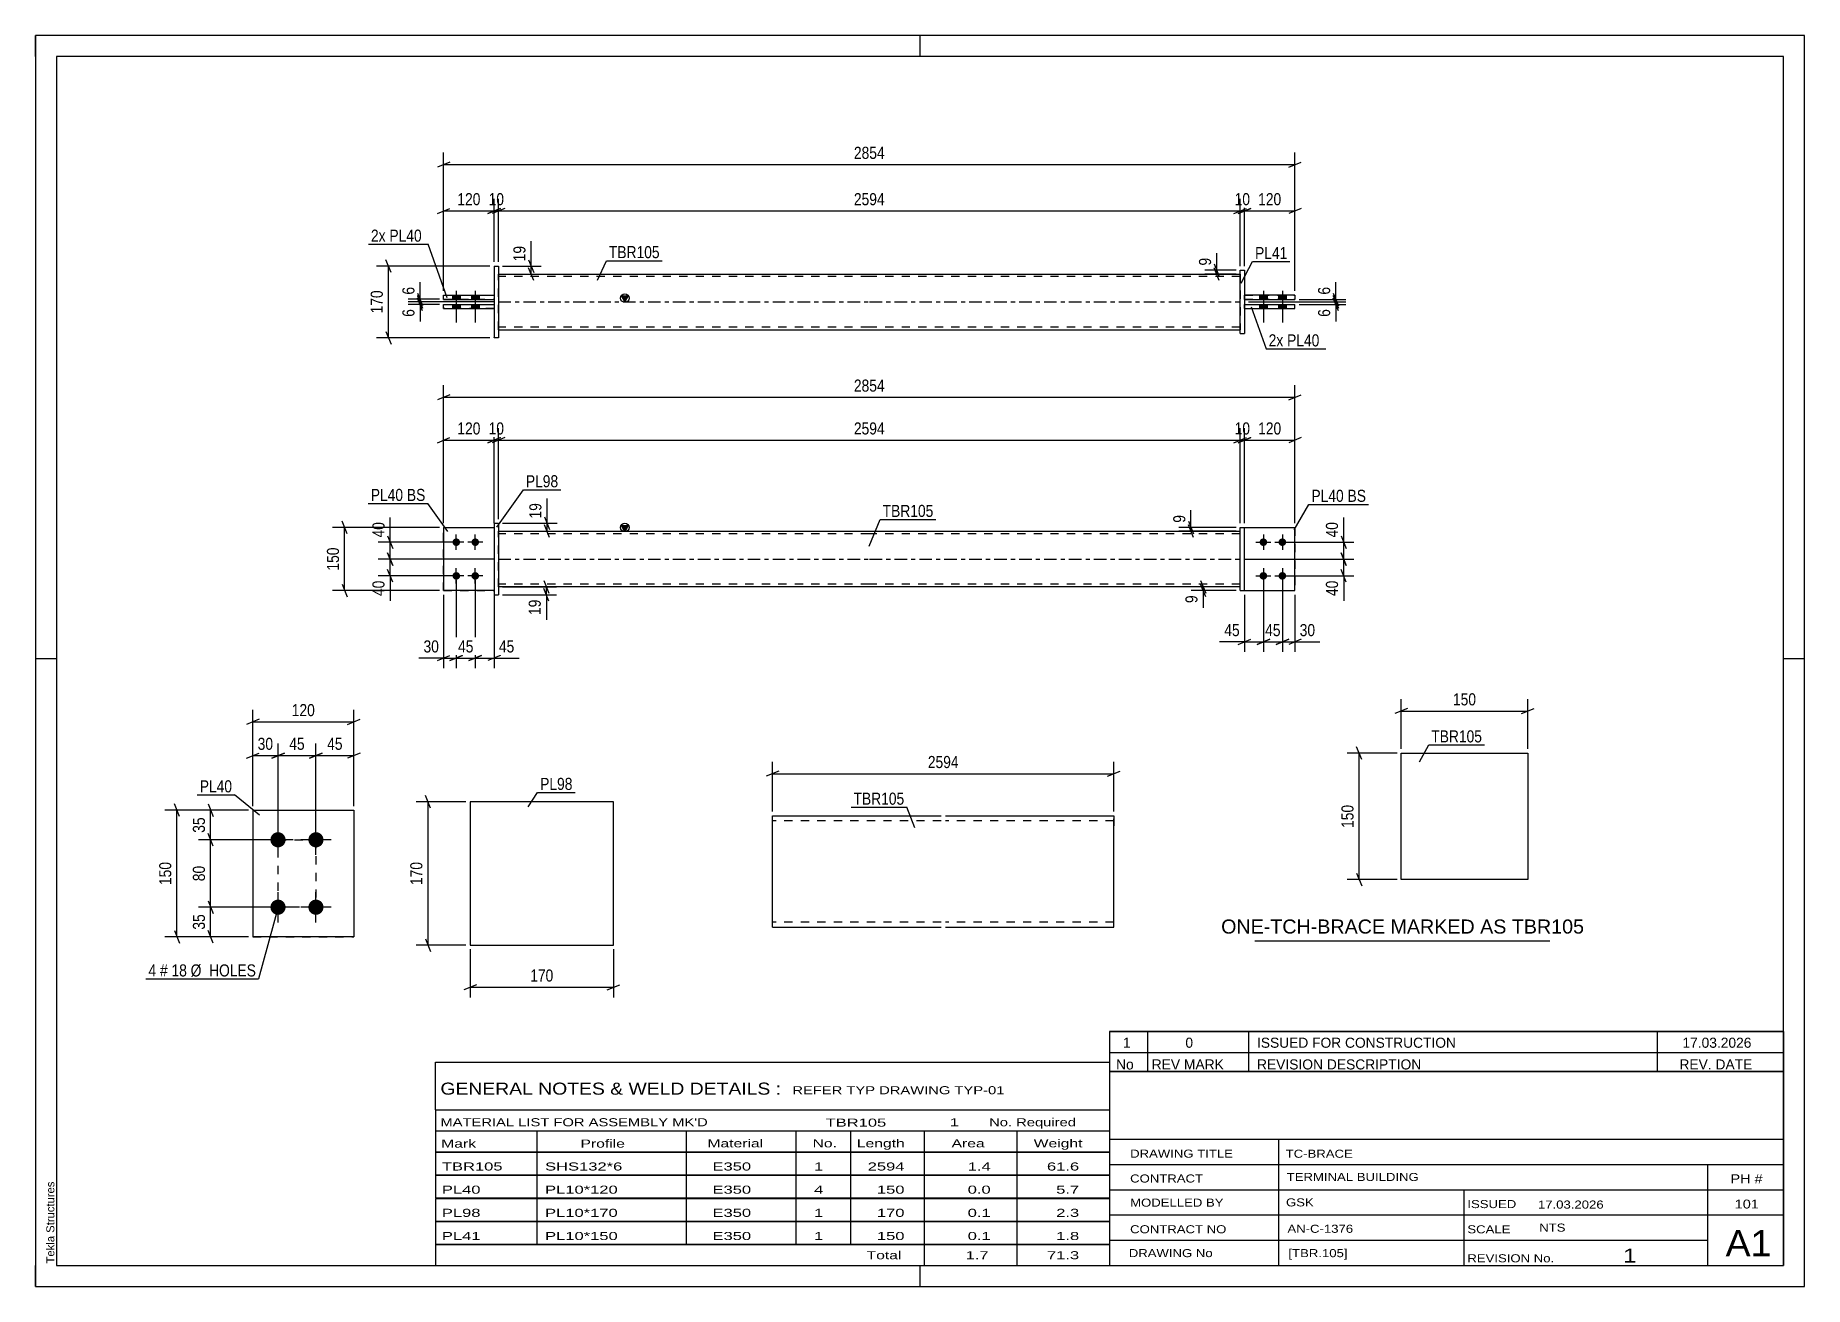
# Paper-space layout 'Layout1' of a CAD drawing. Header units: millimetres. Extents: x 0 to 420, y 0 to 297.
# The model-space entities are those that its viewports show. They can reach past a viewport. Long polylines and large blocks are cut down to what shows.
import ezdxf

# ---------------------------------------------------------------- set-up
doc = ezdxf.new("R2010")
doc.units = ezdxf.units.MM
doc.linetypes.add('DXK_LINE_DOT2', pattern=[3.9198, 1.9599, -1.9599])
doc.linetypes.add('DXK_LINE_DOT3', pattern=[5.9187, 2.979, -0.9799, 0.9799, -0.9799])
doc.layers.add('Viewport layer', color=7, linetype='Continuous', plot=False)
doc.styles.add('Arial', font='ARIAL.TTF', dxfattribs={"height": 0.2})
doc.styles.add('Arial Narrow', font='ARIALN.TTF', dxfattribs={"height": 0.2})

# ---------------------------------------------------------------- blocks, each defined once
blk = doc.blocks.new('Unknown-581591486-1127')
at = {"color": 5, "linetype": 'Continuous'}
for p, q in [((420, 297), (0, 297)), ((0, 297), (0, 0)), ((0, 292), (0, 297)), ((210, 292), (210, 297)), ((420, 0), (420, 297)), ((415, 292), (5, 292)), ((5, 292), (5, 5)), ((415, 5), (415, 292)), ((5, 149), (0, 149)), ((420, 149), (415, 149)), ((0, 0), (0, 5)), ((5, 5), (415, 5)), ((210, 0), (210, 5)), ((0, 0), (420, 0))]:
    blk.add_line(p, q, dxfattribs=at)
at = {"color": 174, "linetype": 'Continuous', "style": 'Arial'}
blk.add_text('Tekla Structures', height=1.9102, rotation=90, dxfattribs=at).set_placement((4.5, 5.5))
blk = doc.blocks.new('Part-581591486-2897 - 2896')
at = {"color": 2, "linetype": 'Continuous'}
for p, q in [((324.26, 126.62), (354.26, 126.62)), ((324.26, 96.62), (324.26, 126.62)), ((354.26, 126.62), (354.26, 96.62)), ((354.26, 96.62), (324.26, 96.62))]:
    blk.add_line(p, q, dxfattribs=at)
blk = doc.blocks.new('Part-581591486-1367 - 1364')
at = {"color": 2, "linetype": 'Continuous'}
for p, q in [((286.02, 180.2), (287.02, 180.2)), ((286.02, 165.2), (286.02, 180.2)), ((287.02, 165.2), (287.02, 180.2)), ((286.02, 165.2), (286.02, 165.2)), ((286.02, 165.2), (287.02, 165.2))]:
    blk.add_line(p, q, dxfattribs=at)
at = {"color": 7, "linetype": 'DXK_LINE_DOT2'}
for p, q in [((286.02, 180.2), (287.02, 180.2)), ((286.02, 165.2), (287.02, 165.2))]:
    blk.add_line(p, q, dxfattribs=at)
blk = doc.blocks.new('Part-581591486-1420 - 1364')
at = {"color": 7, "linetype": 'DXK_LINE_DOT2'}
for p, q in [((96.92, 180.2), (108.92, 180.2)), ((96.92, 180.2), (108.92, 180.2)), ((96.92, 165.2), (96.92, 180.2)), ((108.92, 180.2), (108.92, 180.2)), ((108.92, 180.2), (108.92, 165.2)), ((96.92, 165.2), (108.92, 165.2)), ((108.92, 165.2), (96.92, 165.2)), ((96.92, 165.2), (96.92, 165.2))]:
    blk.add_line(p, q, dxfattribs=at)
blk = doc.blocks.new('Bolt-581591486-1378 - 1364')
at = {"linetype": 'Continuous'}
for points in [[(99.92, 177.6), (100.1, 177.58), (100.28, 177.52), (100.45, 177.43), (100.59, 177.3), (100.7, 177.15), (100.77, 176.98), (100.81, 176.79), (100.81, 176.6), (100.77, 176.42), (100.7, 176.25), (100.59, 176.1), (100.45, 175.97), (100.28, 175.88), (100.1, 175.82), (99.92, 175.8), (99.73, 175.82), (99.55, 175.88), (99.39, 175.97), (99.25, 176.1), (99.14, 176.25), (99.06, 176.42), (99.02, 176.6), (99.02, 176.79), (99.06, 176.98), (99.14, 177.15), (99.25, 177.3), (99.39, 177.43), (99.55, 177.52), (99.73, 177.58)], [(104.42, 177.6), (104.6, 177.58), (104.78, 177.52), (104.95, 177.43), (105.09, 177.3), (105.2, 177.15), (105.27, 176.98), (105.31, 176.79), (105.31, 176.6), (105.27, 176.42), (105.2, 176.25), (105.09, 176.1), (104.95, 175.97), (104.78, 175.88), (104.6, 175.82), (104.42, 175.8), (104.23, 175.82), (104.05, 175.88), (103.89, 175.97), (103.75, 176.1), (103.64, 176.25), (103.56, 176.42), (103.52, 176.6), (103.52, 176.79), (103.56, 176.98), (103.64, 177.15), (103.75, 177.3), (103.89, 177.43), (104.05, 177.52), (104.23, 177.58)], [(99.92, 169.6), (100.1, 169.58), (100.28, 169.52), (100.45, 169.43), (100.59, 169.3), (100.7, 169.15), (100.77, 168.98), (100.81, 168.79), (100.81, 168.6), (100.77, 168.42), (100.7, 168.25), (100.59, 168.1), (100.45, 167.97), (100.28, 167.88), (100.1, 167.82), (99.92, 167.8), (99.73, 167.82), (99.55, 167.88), (99.39, 167.97), (99.25, 168.1), (99.14, 168.25), (99.06, 168.42), (99.02, 168.6), (99.02, 168.79), (99.06, 168.98), (99.14, 169.15), (99.25, 169.3), (99.39, 169.43), (99.55, 169.52), (99.73, 169.58)], [(104.42, 169.6), (104.6, 169.58), (104.78, 169.52), (104.95, 169.43), (105.09, 169.3), (105.2, 169.15), (105.27, 168.98), (105.31, 168.79), (105.31, 168.6), (105.27, 168.42), (105.2, 168.25), (105.09, 168.1), (104.95, 167.97), (104.78, 167.88), (104.6, 167.82), (104.42, 167.8), (104.23, 167.82), (104.05, 167.88), (103.89, 167.97), (103.75, 168.1), (103.64, 168.25), (103.56, 168.42), (103.52, 168.6), (103.52, 168.79), (103.56, 168.98), (103.64, 169.15), (103.75, 169.3), (103.89, 169.43), (104.05, 169.52), (104.23, 169.58)]]:
    blk.add_hatch(color=1, dxfattribs=at).paths.add_polyline_path(points)
at = {"color": 1, "linetype": 'Continuous'}
for p, q in [((101.72, 176.7), (98.12, 176.7)), ((99.92, 174.9), (99.92, 178.5)), ((106.22, 176.7), (102.62, 176.7)), ((104.42, 174.9), (104.42, 178.5)), ((101.72, 168.7), (98.12, 168.7)), ((99.92, 166.9), (99.92, 170.5)), ((106.22, 168.7), (102.62, 168.7)), ((104.42, 166.9), (104.42, 170.5))]:
    blk.add_line(p, q, dxfattribs=at)
blk = doc.blocks.new('Bolt-581591486-1379 - 1364')
at = {"linetype": 'Continuous'}
for points in [[(291.52, 177.6), (291.7, 177.58), (291.88, 177.52), (292.05, 177.43), (292.19, 177.3), (292.3, 177.15), (292.37, 176.98), (292.41, 176.79), (292.41, 176.6), (292.37, 176.42), (292.3, 176.25), (292.19, 176.1), (292.05, 175.97), (291.88, 175.88), (291.7, 175.82), (291.52, 175.8), (291.33, 175.82), (291.15, 175.88), (290.99, 175.97), (290.85, 176.1), (290.74, 176.25), (290.66, 176.42), (290.62, 176.6), (290.62, 176.79), (290.66, 176.98), (290.74, 177.15), (290.85, 177.3), (290.99, 177.43), (291.15, 177.52), (291.33, 177.58)], [(296.02, 177.6), (296.2, 177.58), (296.38, 177.52), (296.55, 177.43), (296.69, 177.3), (296.8, 177.15), (296.87, 176.98), (296.91, 176.79), (296.91, 176.6), (296.87, 176.42), (296.8, 176.25), (296.69, 176.1), (296.55, 175.97), (296.38, 175.88), (296.2, 175.82), (296.02, 175.8), (295.83, 175.82), (295.65, 175.88), (295.49, 175.97), (295.35, 176.1), (295.24, 176.25), (295.16, 176.42), (295.12, 176.6), (295.12, 176.79), (295.16, 176.98), (295.24, 177.15), (295.35, 177.3), (295.49, 177.43), (295.65, 177.52), (295.83, 177.58)], [(291.52, 169.6), (291.7, 169.58), (291.88, 169.52), (292.05, 169.43), (292.19, 169.3), (292.3, 169.15), (292.37, 168.98), (292.41, 168.79), (292.41, 168.6), (292.37, 168.42), (292.3, 168.25), (292.19, 168.1), (292.05, 167.97), (291.88, 167.88), (291.7, 167.82), (291.52, 167.8), (291.33, 167.82), (291.15, 167.88), (290.99, 167.97), (290.85, 168.1), (290.74, 168.25), (290.66, 168.42), (290.62, 168.6), (290.62, 168.79), (290.66, 168.98), (290.74, 169.15), (290.85, 169.3), (290.99, 169.43), (291.15, 169.52), (291.33, 169.58)], [(296.02, 169.6), (296.2, 169.58), (296.38, 169.52), (296.55, 169.43), (296.69, 169.3), (296.8, 169.15), (296.87, 168.98), (296.91, 168.79), (296.91, 168.6), (296.87, 168.42), (296.8, 168.25), (296.69, 168.1), (296.55, 167.97), (296.38, 167.88), (296.2, 167.82), (296.02, 167.8), (295.83, 167.82), (295.65, 167.88), (295.49, 167.97), (295.35, 168.1), (295.24, 168.25), (295.16, 168.42), (295.12, 168.6), (295.12, 168.79), (295.16, 168.98), (295.24, 169.15), (295.35, 169.3), (295.49, 169.43), (295.65, 169.52), (295.83, 169.58)]]:
    blk.add_hatch(color=1, dxfattribs=at).paths.add_polyline_path(points)
at = {"color": 1, "linetype": 'Continuous'}
for p, q in [((289.72, 176.7), (293.32, 176.7)), ((291.52, 178.5), (291.52, 174.9)), ((294.22, 176.7), (297.82, 176.7)), ((296.02, 178.5), (296.02, 174.9)), ((289.72, 168.7), (293.32, 168.7)), ((291.52, 170.5), (291.52, 166.9)), ((294.22, 168.7), (297.82, 168.7)), ((296.02, 170.5), (296.02, 166.9))]:
    blk.add_line(p, q, dxfattribs=at)
blk = doc.blocks.new('Part-581591486-1405 - 1364')
at = {"color": 2, "linetype": 'Continuous'}
for p, q in [((108.92, 181.2), (109.92, 181.2)), ((108.92, 181.2), (108.92, 164.2)), ((109.92, 181.2), (109.92, 181.2)), ((109.92, 181.2), (109.92, 164.2)), ((108.92, 164.2), (109.92, 164.2))]:
    blk.add_line(p, q, dxfattribs=at)
at = {"color": 7, "linetype": 'DXK_LINE_DOT2'}
for p, q in [((108.92, 181.2), (109.92, 181.2)), ((108.92, 164.2), (109.92, 164.2))]:
    blk.add_line(p, q, dxfattribs=at)
blk = doc.blocks.new('Part-581591486-1425 - 1364')
at = {"color": 2, "linetype": 'Continuous'}
for p, q in [((96.92, 180.2), (108.92, 180.2)), ((96.92, 180.2), (96.92, 165.2)), ((108.92, 165.2), (96.92, 165.2)), ((96.92, 165.2), (96.92, 165.2))]:
    blk.add_line(p, q, dxfattribs=at)
at = {"color": 7, "linetype": 'DXK_LINE_DOT2'}
for p, q in [((96.92, 180.2), (108.92, 180.2)), ((108.92, 180.2), (108.92, 180.2)), ((108.92, 180.2), (108.92, 165.2)), ((96.92, 165.2), (108.92, 165.2))]:
    blk.add_line(p, q, dxfattribs=at)
blk = doc.blocks.new('Part-581591486-1440 - 1364')
at = {"linetype": 'Continuous'}
blk.add_hatch(color=2, dxfattribs=at).paths.add_polyline_path([(139.92, 179.3), (139.12, 180.7), (140.72, 180.7)])
at = {"color": 2, "linetype": 'Continuous'}
for p, q in [((139.92, 179.3), (139.12, 180.7)), ((139.12, 180.7), (140.72, 180.7)), ((140.72, 180.7), (139.92, 179.3)), ((109.92, 179.3), (197.92, 179.3)), ((198.02, 179.3), (286.02, 179.3)), ((197.92, 166.1), (109.92, 166.1)), ((286.02, 166.1), (198.02, 166.1))]:
    blk.add_line(p, q, dxfattribs=at)
at = {"color": 7, "linetype": 'DXK_LINE_DOT2'}
for p, q in [((109.92, 166.1), (109.92, 179.3)), ((197.92, 178.7), (109.92, 178.7)), ((286.02, 178.7), (198.02, 178.7)), ((286.02, 166.1), (286.02, 179.3)), ((197.92, 166.7), (109.92, 166.7)), ((286.02, 166.7), (198.02, 166.7))]:
    blk.add_line(p, q, dxfattribs=at)
at = {"color": 7, "linetype": 'DXK_LINE_DOT3'}
for p, q in [((109.92, 172.7), (197.92, 172.7)), ((198.02, 172.7), (286.02, 172.7))]:
    blk.add_line(p, q, dxfattribs=at)
at = {"color": 2, "linetype": 'Continuous'}
blk.add_circle((139.92, 180.2), 1, dxfattribs=at)
blk = doc.blocks.new('Part-581591486-1445 - 1364')
at = {"color": 2, "linetype": 'Continuous'}
for p, q in [((287.02, 180.2), (299.02, 180.2)), ((299.02, 180.2), (299.02, 180.2)), ((299.02, 165.2), (299.02, 180.2)), ((287.02, 165.2), (299.02, 165.2))]:
    blk.add_line(p, q, dxfattribs=at)
at = {"color": 7, "linetype": 'DXK_LINE_DOT2'}
for p, q in [((287.02, 180.2), (299.02, 180.2)), ((287.02, 165.2), (287.02, 180.2)), ((299.02, 180.2), (299.02, 180.2)), ((287.02, 165.2), (287.02, 165.2)), ((287.02, 165.2), (299.02, 165.2))]:
    blk.add_line(p, q, dxfattribs=at)
blk = doc.blocks.new('Part-581591486-1450 - 1364')
at = {"color": 7, "linetype": 'DXK_LINE_DOT2'}
for p, q in [((287.02, 180.2), (299.02, 180.2)), ((287.02, 165.2), (287.02, 180.2)), ((287.02, 180.2), (299.02, 180.2)), ((299.02, 180.2), (299.02, 180.2)), ((299.02, 180.2), (299.02, 165.2)), ((287.02, 165.2), (287.02, 165.2)), ((287.02, 165.2), (299.02, 165.2)), ((287.02, 165.2), (299.02, 165.2))]:
    blk.add_line(p, q, dxfattribs=at)
blk = doc.blocks.new('Part-581591486-1793 - 1767')
at = {"color": 2, "linetype": 'Continuous'}
for p, q in [((96.92, 232.14), (96.92, 233.15)), ((96.92, 233.14), (108.92, 233.14)), ((96.92, 232.15), (96.92, 232.14)), ((96.92, 232.14), (108.92, 232.14))]:
    blk.add_line(p, q, dxfattribs=at)
at = {"color": 7, "linetype": 'DXK_LINE_DOT2'}
for p, q in [((96.92, 233.15), (108.92, 233.15)), ((108.92, 232.15), (96.92, 232.15)), ((108.92, 233.15), (108.92, 232.14))]:
    blk.add_line(p, q, dxfattribs=at)
blk = doc.blocks.new('Part-581591486-1778 - 1767')
at = {"color": 2, "linetype": 'Continuous'}
for p, q in [((287.02, 232.14), (287.02, 233.15)), ((287.02, 233.14), (299.02, 233.14)), ((287.02, 232.15), (287.02, 232.14)), ((287.02, 232.14), (299.02, 232.14)), ((299.02, 232.14), (299.02, 233.15))]:
    blk.add_line(p, q, dxfattribs=at)
at = {"color": 7, "linetype": 'DXK_LINE_DOT2'}
for p, q in [((287.02, 233.15), (299.02, 233.15)), ((287.02, 232.15), (299.02, 232.15))]:
    blk.add_line(p, q, dxfattribs=at)
blk = doc.blocks.new('Part-581591486-1798 - 1767')
at = {"color": 2, "linetype": 'Continuous'}
for p, q in [((96.92, 234.34), (96.92, 235.35)), ((96.92, 235.34), (108.92, 235.34)), ((96.92, 234.35), (96.92, 234.34)), ((96.92, 234.34), (108.92, 234.34))]:
    blk.add_line(p, q, dxfattribs=at)
at = {"color": 7, "linetype": 'DXK_LINE_DOT2'}
for p, q in [((96.92, 235.35), (108.92, 235.35)), ((96.92, 235.35), (96.92, 235.34)), ((108.92, 235.35), (108.92, 234.34)), ((96.92, 234.35), (108.92, 234.35))]:
    blk.add_line(p, q, dxfattribs=at)
blk = doc.blocks.new('Part-581591486-1773 - 1767')
at = {"linetype": 'Continuous'}
blk.add_hatch(color=2, dxfattribs=at).paths.add_polyline_path([(139.92, 233.74), (139.12, 235.14), (140.72, 235.14)])
at = {"color": 2, "linetype": 'Continuous'}
for p, q in [((109.92, 240.34), (197.92, 240.34)), ((198.02, 240.34), (286.02, 240.34)), ((139.92, 233.74), (139.12, 235.14)), ((139.12, 235.14), (140.72, 235.14)), ((140.72, 235.14), (139.92, 233.74)), ((109.92, 227.14), (197.92, 227.14)), ((198.02, 227.14), (286.02, 227.14))]:
    blk.add_line(p, q, dxfattribs=at)
at = {"color": 7, "linetype": 'DXK_LINE_DOT2'}
for p, q in [((109.92, 227.14), (109.92, 240.34)), ((197.92, 239.74), (109.92, 239.74)), ((286.02, 239.74), (198.02, 239.74)), ((286.02, 240.34), (286.02, 227.14)), ((197.92, 227.74), (109.92, 227.74)), ((286.02, 227.74), (198.02, 227.74))]:
    blk.add_line(p, q, dxfattribs=at)
at = {"color": 7, "linetype": 'DXK_LINE_DOT3'}
for p, q in [((109.92, 233.74), (197.92, 233.74)), ((198.02, 233.74), (286.02, 233.74))]:
    blk.add_line(p, q, dxfattribs=at)
at = {"color": 2, "linetype": 'Continuous'}
blk.add_circle((139.92, 234.64), 1, dxfattribs=at)
blk = doc.blocks.new('Part-581591486-1783 - 1767')
at = {"color": 2, "linetype": 'Continuous'}
for p, q in [((287.02, 234.34), (287.02, 235.35)), ((299.02, 235.34), (287.02, 235.34)), ((299.02, 235.35), (299.02, 234.34)), ((287.02, 234.35), (287.02, 234.34)), ((287.02, 234.34), (299.02, 234.34))]:
    blk.add_line(p, q, dxfattribs=at)
at = {"color": 7, "linetype": 'DXK_LINE_DOT2'}
for p, q in [((287.02, 235.34), (287.02, 235.35)), ((287.02, 235.35), (299.02, 235.35)), ((299.02, 235.34), (299.02, 235.35)), ((287.02, 234.35), (299.02, 234.35))]:
    blk.add_line(p, q, dxfattribs=at)
blk = doc.blocks.new('Part-581591486-1799 - 1767')
at = {"color": 2, "linetype": 'Continuous'}
for p, q in [((108.92, 242.25), (108.92, 225.24)), ((108.92, 242.24), (109.92, 242.24)), ((109.92, 242.25), (109.92, 242.24)), ((109.92, 242.24), (109.92, 225.24)), ((108.92, 225.24), (108.92, 225.25)), ((109.92, 225.24), (108.92, 225.24))]:
    blk.add_line(p, q, dxfattribs=at)
at = {"color": 7, "linetype": 'DXK_LINE_DOT2'}
for p, q in [((108.92, 242.25), (109.92, 242.25)), ((109.92, 242.24), (109.92, 242.25)), ((108.92, 225.25), (109.92, 225.25))]:
    blk.add_line(p, q, dxfattribs=at)
blk = doc.blocks.new('Part-581591486-1788 - 1767')
at = {"color": 2, "linetype": 'Continuous'}
for p, q in [((286.02, 241.24), (286.02, 241.25)), ((286.02, 226.24), (286.02, 241.24)), ((286.02, 241.24), (287.02, 241.24)), ((287.02, 241.25), (287.02, 241.24)), ((287.02, 241.24), (287.02, 226.24)), ((286.02, 226.25), (286.02, 226.24)), ((286.02, 226.24), (287.02, 226.24)), ((287.02, 226.25), (287.02, 226.24))]:
    blk.add_line(p, q, dxfattribs=at)
at = {"color": 7, "linetype": 'DXK_LINE_DOT2'}
for p, q in [((286.02, 241.25), (286.02, 241.24)), ((286.02, 241.25), (287.02, 241.25)), ((286.02, 226.25), (287.02, 226.25))]:
    blk.add_line(p, q, dxfattribs=at)
blk = doc.blocks.new('Bolt-581591486-1800 - 1767')
at = {"linetype": 'Continuous'}
for points in [[(292.42, 235.35), (290.62, 235.35), (290.62, 234.35), (292.42, 234.35)], [(292.42, 235.34), (290.62, 235.34), (290.62, 234.34), (292.42, 234.34)], [(296.92, 235.35), (295.12, 235.35), (295.12, 234.35), (296.92, 234.35)], [(296.92, 235.34), (295.12, 235.34), (295.12, 234.34), (296.92, 234.34)], [(292.42, 233.15), (290.62, 233.15), (290.62, 232.15), (292.42, 232.15)], [(292.42, 233.14), (290.62, 233.14), (290.62, 232.14), (292.42, 232.14)], [(296.92, 233.15), (295.12, 233.15), (295.12, 232.15), (296.92, 232.15)], [(296.92, 233.14), (295.12, 233.14), (295.12, 232.14), (296.92, 232.14)]]:
    blk.add_hatch(color=1, dxfattribs=at).paths.add_polyline_path(points)
at = {"color": 1, "linetype": 'Continuous'}
for p, q in [((290.62, 235.35), (290.62, 234.35)), ((290.62, 235.34), (290.62, 234.34)), ((291.52, 236.35), (291.52, 228.85)), ((291.52, 236.34), (291.52, 228.84)), ((292.42, 235.35), (292.42, 234.35)), ((292.42, 235.34), (292.42, 234.34)), ((295.12, 235.35), (295.12, 234.35)), ((295.12, 235.34), (295.12, 234.34)), ((296.02, 236.35), (296.02, 228.85)), ((296.02, 236.34), (296.02, 228.84)), ((296.92, 235.35), (296.92, 234.35)), ((296.92, 235.34), (296.92, 234.34)), ((290.62, 233.15), (290.62, 232.15)), ((290.62, 233.14), (290.62, 232.14)), ((292.42, 233.15), (292.42, 232.15)), ((292.42, 233.14), (292.42, 232.14)), ((295.12, 233.15), (295.12, 232.15)), ((295.12, 233.14), (295.12, 232.14)), ((296.92, 233.15), (296.92, 232.15)), ((296.92, 233.14), (296.92, 232.14))]:
    blk.add_line(p, q, dxfattribs=at)
blk = doc.blocks.new('Bolt-581591486-1801 - 1767')
at = {"linetype": 'Continuous'}
for points in [[(99.02, 234.35), (100.82, 234.35), (100.82, 235.35), (99.02, 235.35)], [(99.02, 234.34), (100.82, 234.34), (100.82, 235.34), (99.02, 235.34)], [(103.52, 234.35), (105.32, 234.35), (105.32, 235.35), (103.52, 235.35)], [(103.52, 234.34), (105.32, 234.34), (105.32, 235.34), (103.52, 235.34)], [(99.02, 232.15), (100.82, 232.15), (100.82, 233.15), (99.02, 233.15)], [(99.02, 232.14), (100.82, 232.14), (100.82, 233.14), (99.02, 233.14)], [(103.52, 232.15), (105.32, 232.15), (105.32, 233.15), (103.52, 233.15)], [(103.52, 232.14), (105.32, 232.14), (105.32, 233.14), (103.52, 233.14)]]:
    blk.add_hatch(color=1, dxfattribs=at).paths.add_polyline_path(points)
at = {"color": 1, "linetype": 'Continuous'}
for p, q in [((99.02, 235.35), (99.02, 234.35)), ((99.02, 235.34), (99.02, 234.34)), ((99.92, 236.35), (99.92, 228.85)), ((99.92, 236.34), (99.92, 228.84)), ((100.82, 235.35), (100.82, 234.35)), ((100.82, 235.34), (100.82, 234.34)), ((103.52, 235.35), (103.52, 234.35)), ((103.52, 235.34), (103.52, 234.34)), ((104.42, 236.35), (104.42, 228.85)), ((104.42, 236.34), (104.42, 228.84)), ((105.32, 235.35), (105.32, 234.35)), ((105.32, 235.34), (105.32, 234.34)), ((99.02, 233.15), (99.02, 232.15)), ((99.02, 233.14), (99.02, 232.14)), ((100.82, 233.15), (100.82, 232.15)), ((100.82, 233.14), (100.82, 232.14)), ((103.52, 233.15), (103.52, 232.15)), ((103.52, 233.14), (103.52, 232.14)), ((105.32, 233.15), (105.32, 232.15)), ((105.32, 233.14), (105.32, 232.14))]:
    blk.add_line(p, q, dxfattribs=at)
blk = doc.blocks.new('Bolt-581591486-2103 - 2040')
at = {"linetype": 'Continuous'}
for points in [[(57.6, 107.86), (57.98, 107.82), (58.33, 107.71), (58.66, 107.52), (58.94, 107.27), (59.16, 106.96), (59.31, 106.62), (59.39, 106.25), (59.39, 105.87), (59.31, 105.5), (59.16, 105.16), (58.94, 104.86), (58.66, 104.6), (58.33, 104.42), (57.98, 104.3), (57.6, 104.26), (57.23, 104.3), (56.87, 104.42), (56.54, 104.6), (56.26, 104.86), (56.04, 105.16), (55.89, 105.5), (55.81, 105.87), (55.81, 106.25), (55.89, 106.62), (56.04, 106.96), (56.26, 107.27), (56.54, 107.52), (56.87, 107.71), (57.23, 107.82)], [(66.6, 107.86), (66.98, 107.82), (67.33, 107.71), (67.66, 107.52), (67.94, 107.27), (68.16, 106.96), (68.31, 106.62), (68.39, 106.25), (68.39, 105.87), (68.31, 105.5), (68.16, 105.16), (67.94, 104.86), (67.66, 104.6), (67.33, 104.42), (66.98, 104.3), (66.6, 104.26), (66.23, 104.3), (65.87, 104.42), (65.54, 104.6), (65.26, 104.86), (65.04, 105.16), (64.89, 105.5), (64.81, 105.87), (64.81, 106.25), (64.89, 106.62), (65.04, 106.96), (65.26, 107.27), (65.54, 107.52), (65.87, 107.71), (66.23, 107.82)], [(57.6, 91.86), (57.98, 91.82), (58.33, 91.71), (58.66, 91.52), (58.94, 91.27), (59.16, 90.96), (59.31, 90.62), (59.39, 90.25), (59.39, 89.87), (59.31, 89.5), (59.16, 89.16), (58.94, 88.86), (58.66, 88.6), (58.33, 88.42), (57.98, 88.3), (57.6, 88.26), (57.23, 88.3), (56.87, 88.42), (56.54, 88.6), (56.26, 88.86), (56.04, 89.16), (55.89, 89.5), (55.81, 89.87), (55.81, 90.25), (55.89, 90.62), (56.04, 90.96), (56.26, 91.27), (56.54, 91.52), (56.87, 91.71), (57.23, 91.82)], [(66.6, 91.86), (66.98, 91.82), (67.33, 91.71), (67.66, 91.52), (67.94, 91.27), (68.16, 90.96), (68.31, 90.62), (68.39, 90.25), (68.39, 89.87), (68.31, 89.5), (68.16, 89.16), (67.94, 88.86), (67.66, 88.6), (67.33, 88.42), (66.98, 88.3), (66.6, 88.26), (66.23, 88.3), (65.87, 88.42), (65.54, 88.6), (65.26, 88.86), (65.04, 89.16), (64.89, 89.5), (64.81, 89.87), (64.81, 90.25), (64.89, 90.62), (65.04, 90.96), (65.26, 91.27), (65.54, 91.52), (65.87, 91.71), (66.23, 91.82)]]:
    blk.add_hatch(color=1, dxfattribs=at).paths.add_polyline_path(points)
at = {"color": 1, "linetype": 'Continuous'}
for p, q in [((57.6, 102.46), (57.6, 109.66)), ((66.6, 102.46), (66.6, 109.66)), ((61.2, 106.06), (54, 106.06)), ((70.2, 106.06), (63, 106.06)), ((57.6, 86.46), (57.6, 93.66)), ((66.6, 86.46), (66.6, 93.66)), ((61.2, 90.06), (54, 90.06)), ((70.2, 90.06), (63, 90.06))]:
    blk.add_line(p, q, dxfattribs=at)
blk = doc.blocks.new('Part-581591486-2108 - 2040')
at = {"color": 2, "linetype": 'Continuous'}
for p, q in [((51.6, 113.06), (75.6, 113.06)), ((51.6, 113.06), (51.6, 83.06)), ((75.6, 113.06), (75.6, 113.06)), ((75.6, 113.06), (75.6, 83.06)), ((75.6, 83.06), (51.6, 83.06)), ((51.6, 83.06), (51.6, 83.06))]:
    blk.add_line(p, q, dxfattribs=at)
at = {"color": 7, "linetype": 'DXK_LINE_DOT2'}
for p, q in [((51.6, 113.06), (75.6, 113.06)), ((75.6, 113.06), (75.6, 113.06)), ((51.6, 83.06), (75.6, 83.06))]:
    blk.add_line(p, q, dxfattribs=at)
blk = doc.blocks.new('Part-581591486-2231 - 2225')
at = {"color": 2, "linetype": 'Continuous'}
for p, q in [((137.21, 115.06), (103.21, 115.06)), ((103.21, 115.06), (103.21, 81.06)), ((137.21, 81.06), (137.21, 115.06)), ((103.21, 81.06), (137.21, 81.06))]:
    blk.add_line(p, q, dxfattribs=at)
blk = doc.blocks.new('Part-581591486-2256 - 2248')
at = {"color": 2, "linetype": 'Continuous'}
for p, q in [((175.02, 85.53), (175.02, 111.74)), ((175.02, 111.74), (215.02, 111.74)), ((216.02, 111.74), (256.02, 111.74)), ((256.02, 111.74), (256.02, 111.56)), ((256.02, 111.56), (256.02, 109.34)), ((256.02, 85.34), (256.02, 109.34)), ((175.02, 85.34), (175.02, 85.53)), ((175.02, 85.34), (215.02, 85.34)), ((216.02, 85.34), (256.02, 85.34))]:
    blk.add_line(p, q, dxfattribs=at)
at = {"color": 7, "linetype": 'DXK_LINE_DOT2'}
for p, q in [((215.02, 110.54), (175.02, 110.54)), ((256.02, 110.54), (216.02, 110.54)), ((256.02, 109.34), (256.02, 111.04)), ((175.02, 86.54), (175.02, 86.63)), ((215.02, 86.54), (175.02, 86.54)), ((256.02, 86.54), (216.02, 86.54)), ((256.02, 86.54), (256.02, 86.63))]:
    blk.add_line(p, q, dxfattribs=at)
blk = doc.blocks.new('Rectangle-581591486-2210 - 2040')
at = {"color": 1, "linetype": 'DXK_LINE_DOT2'}
blk.add_lwpolyline([(57.6, 106.06), (66.6, 106.06), (66.6, 90.06), (57.6, 90.06), (57.6, 106.06)], close=True, dxfattribs=at)
blk = doc.blocks.new('StraightDimension-581591486-2905 - 2896')
at = {"color": 7, "linetype": 'Continuous'}
for p, q in [((324.26, 127.62), (324.26, 139.47)), ((354.26, 127.62), (354.26, 139.47)), ((325.76, 137.22), (322.76, 136.02)), ((324.26, 136.62), (354.26, 136.62)), ((352.76, 136.02), (355.76, 137.22))]:
    blk.add_line(p, q, dxfattribs=at)
at = {"color": 0}
blk.add_wipeout([(342.6, 137.37), (342.6, 141.57), (335.92, 141.57), (335.92, 137.37)], dxfattribs=at)
at = {"color": 3, "style": 'Arial Narrow'}
blk.add_text('150', height=2.863, dxfattribs=at).set_placement((336.52, 137.97))
blk = doc.blocks.new('StraightDimension-581591486-2983 - 2896')
at = {"color": 7, "linetype": 'Continuous'}
for p, q in [((323.26, 126.62), (311.41, 126.62)), ((314.86, 125.12), (313.66, 128.12)), ((314.26, 96.62), (314.26, 126.62)), ((323.26, 96.62), (311.41, 96.62)), ((313.66, 98.12), (314.86, 95.12))]:
    blk.add_line(p, q, dxfattribs=at)
at = {"color": 0}
blk.add_wipeout([(313.51, 114.96), (309.31, 114.96), (309.31, 108.27), (313.51, 108.27)], dxfattribs=at)
at = {"color": 3, "style": 'Arial Narrow'}
blk.add_text('150', height=2.863, rotation=90.0002, dxfattribs=at).set_placement((312.91, 108.87))
blk = doc.blocks.new('StraightDimension-581591486-1609 - 1364')
at = {"color": 7, "linetype": 'Continuous'}
for p, q in [((108.92, 172.7), (81.37, 172.7)), ((83.62, 174.2), (84.82, 171.2)), ((84.22, 168.7), (84.22, 172.7)), ((98.92, 168.7), (81.37, 168.7)), ((84.82, 167.2), (83.62, 170.2))]:
    blk.add_line(p, q, dxfattribs=at)
at = {"color": 0}
blk.add_wipeout([(83.47, 168.17), (79.27, 168.17), (79.27, 163.32), (83.47, 163.32)], dxfattribs=at)
at = {"color": 7, "linetype": 'Continuous'}
blk.add_line((84.22, 168.7), (84.22, 162.79), dxfattribs=at)
blk.add_line((84.22, 168.7), (84.22, 162.79), dxfattribs=at)
at = {"color": 3, "style": 'Arial Narrow'}
blk.add_text('40', height=2.863, rotation=90.0002, dxfattribs=at).set_placement((82.87, 163.92))
blk = doc.blocks.new('StraightDimension-581591486-1665 - 1364')
at = {"color": 7, "linetype": 'Continuous'}
for p, q in [((291.52, 167.7), (291.52, 150.65)), ((296.02, 167.7), (296.02, 150.65)), ((290.02, 152.45), (293.02, 153.65)), ((291.52, 153.05), (296.02, 153.05)), ((297.52, 153.65), (294.52, 152.45))]:
    blk.add_line(p, q, dxfattribs=at)
at = {"color": 0}
blk.add_wipeout([(296.19, 153.8), (296.19, 158), (291.34, 158), (291.34, 153.8)], dxfattribs=at)
at = {"color": 3, "style": 'Arial Narrow'}
blk.add_text('45', height=2.863, dxfattribs=at).set_placement((291.94, 154.4))
blk = doc.blocks.new('StraightDimension-581591486-1505 - 1364')
at = {"color": 7, "linetype": 'Continuous'}
for p, q in [((286.02, 181.2), (286.02, 203.77)), ((287.02, 181.2), (287.02, 203.77)), ((284.52, 200.32), (287.52, 201.52)), ((288.52, 201.52), (285.52, 200.32)), ((286.02, 200.92), (287.02, 200.92))]:
    blk.add_line(p, q, dxfattribs=at)
at = {"color": 0}
blk.add_wipeout([(288.94, 201.67), (288.94, 205.87), (284.09, 205.87), (284.09, 201.67)], dxfattribs=at)
at = {"color": 3, "style": 'Arial Narrow'}
blk.add_text('10', height=2.863, dxfattribs=at).set_placement((284.69, 202.27))
blk = doc.blocks.new('StraightDimension-581591486-1703 - 1364')
at = {"color": 7, "linetype": 'Continuous'}
for p, q in [((297.02, 176.7), (312.98, 176.7)), ((309.98, 178.2), (311.18, 175.2)), ((310.58, 172.7), (310.58, 176.7)), ((287.02, 172.7), (312.98, 172.7)), ((311.18, 171.2), (309.98, 174.2))]:
    blk.add_line(p, q, dxfattribs=at)
at = {"color": 0}
blk.add_wipeout([(309.83, 182.08), (305.63, 182.08), (305.63, 177.22), (309.83, 177.22)], dxfattribs=at)
at = {"color": 7, "linetype": 'Continuous'}
blk.add_line((310.58, 176.7), (310.58, 182.6), dxfattribs=at)
blk.add_line((310.58, 176.7), (310.58, 182.6), dxfattribs=at)
at = {"color": 3, "style": 'Arial Narrow'}
blk.add_text('40', height=2.863, rotation=90.0002, dxfattribs=at).set_placement((309.23, 177.82))
blk = doc.blocks.new('StraightDimension-581591486-1600 - 1364')
at = {"color": 7, "linetype": 'Continuous'}
for p, q in [((110.92, 181.2), (123.87, 181.2)), ((120.87, 182.7), (122.07, 179.7)), ((122.07, 177.8), (120.87, 180.8)), ((121.47, 179.3), (121.47, 181.2)), ((110.92, 179.3), (123.87, 179.3))]:
    blk.add_line(p, q, dxfattribs=at)
at = {"color": 0}
blk.add_wipeout([(120.72, 186.58), (116.52, 186.58), (116.52, 181.72), (120.72, 181.72)], dxfattribs=at)
at = {"color": 7, "linetype": 'Continuous'}
blk.add_line((121.47, 181.2), (121.47, 187.1), dxfattribs=at)
blk.add_line((121.47, 181.2), (121.47, 187.1), dxfattribs=at)
at = {"color": 3, "style": 'Arial Narrow'}
blk.add_text('19', height=2.863, rotation=90.0002, dxfattribs=at).set_placement((120.12, 182.32))
blk = doc.blocks.new('StraightDimension-581591486-1649 - 1364')
at = {"color": 7, "linetype": 'Continuous'}
for p, q in [((287.02, 164.2), (287.02, 150.65)), ((291.52, 167.7), (291.52, 150.65)), ((285.52, 152.45), (288.52, 153.65)), ((287.02, 153.05), (291.52, 153.05)), ((293.02, 153.65), (290.02, 152.45))]:
    blk.add_line(p, q, dxfattribs=at)
at = {"color": 0}
blk.add_wipeout([(286.49, 153.8), (286.49, 158), (281.64, 158), (281.64, 153.8)], dxfattribs=at)
at = {"color": 7, "linetype": 'Continuous'}
blk.add_line((287.02, 153.05), (281.11, 153.05), dxfattribs=at)
blk.add_line((287.02, 153.05), (281.11, 153.05), dxfattribs=at)
at = {"color": 3, "style": 'Arial Narrow'}
blk.add_text('45', height=2.863, dxfattribs=at).set_placement((282.24, 154.4))
blk = doc.blocks.new('StraightDimension-581591486-1560 - 1364')
at = {"color": 7, "linetype": 'Continuous'}
for p, q in [((96.92, 164.2), (96.92, 146.78)), ((99.92, 167.7), (99.92, 146.78)), ((95.42, 148.58), (98.42, 149.78)), ((96.92, 149.18), (99.92, 149.18)), ((101.42, 149.78), (98.42, 148.58))]:
    blk.add_line(p, q, dxfattribs=at)
at = {"color": 0}
blk.add_wipeout([(96.39, 149.93), (96.39, 154.13), (91.54, 154.13), (91.54, 149.93)], dxfattribs=at)
at = {"color": 7, "linetype": 'Continuous'}
blk.add_line((96.92, 149.18), (91.01, 149.18), dxfattribs=at)
blk.add_line((96.92, 149.18), (91.01, 149.18), dxfattribs=at)
at = {"color": 3, "style": 'Arial Narrow'}
blk.add_text('30', height=2.863, dxfattribs=at).set_placement((92.14, 150.53))
blk = doc.blocks.new('StraightDimension-581591486-1452 - 1364')
at = {"color": 7, "linetype": 'Continuous'}
for p, q in [((96.92, 181.2), (96.92, 203.77)), ((108.92, 181.2), (108.92, 203.77)), ((95.42, 200.32), (98.42, 201.52)), ((96.92, 200.92), (108.92, 200.92)), ((110.42, 201.52), (107.42, 200.32))]:
    blk.add_line(p, q, dxfattribs=at)
at = {"color": 0}
blk.add_wipeout([(106.26, 201.67), (106.26, 205.87), (99.57, 205.87), (99.57, 201.67)], dxfattribs=at)
at = {"color": 3, "style": 'Arial Narrow'}
blk.add_text('120', height=2.863, dxfattribs=at).set_placement((100.17, 202.27))
blk = doc.blocks.new('StraightDimension-581591486-1730 - 1364')
at = {"color": 7, "linetype": 'Continuous'}
for p, q in [((273.73, 181.7), (274.93, 178.7)), ((274.93, 177.8), (273.73, 180.8)), ((285.02, 180.2), (271.48, 180.2)), ((285.02, 179.3), (271.48, 179.3)), ((274.33, 179.3), (274.33, 180.2))]:
    blk.add_line(p, q, dxfattribs=at)
at = {"color": 0}
blk.add_wipeout([(273.58, 183.75), (269.38, 183.75), (269.38, 180.72), (273.58, 180.72)], dxfattribs=at)
at = {"color": 7, "linetype": 'Continuous'}
blk.add_line((274.33, 180.2), (274.33, 184.28), dxfattribs=at)
blk.add_line((274.33, 180.2), (274.33, 184.28), dxfattribs=at)
at = {"color": 3, "style": 'Arial Narrow'}
blk.add_text('9', height=2.86, rotation=90.0002, dxfattribs=at).set_placement((272.98, 181.32))
blk = doc.blocks.new('StraightDimension-581591486-1479 - 1364')
at = {"color": 7, "linetype": 'Continuous'}
for p, q in [((108.92, 181.2), (108.92, 203.77)), ((109.92, 182.2), (109.92, 203.77)), ((107.42, 200.32), (110.42, 201.52)), ((111.42, 201.52), (108.42, 200.32)), ((108.92, 200.92), (109.92, 200.92))]:
    blk.add_line(p, q, dxfattribs=at)
at = {"color": 0}
blk.add_wipeout([(111.84, 201.67), (111.84, 205.87), (106.99, 205.87), (106.99, 201.67)], dxfattribs=at)
at = {"color": 3, "style": 'Arial Narrow'}
blk.add_text('10', height=2.863, dxfattribs=at).set_placement((107.59, 202.27))
blk = doc.blocks.new('StraightDimension-581591486-1577 - 1364')
at = {"color": 7, "linetype": 'Continuous'}
for p, q in [((104.42, 167.7), (104.42, 146.78)), ((108.92, 164.2), (108.92, 146.78)), ((102.92, 148.58), (105.92, 149.78)), ((104.42, 149.18), (108.92, 149.18)), ((110.42, 149.78), (107.42, 148.58))]:
    blk.add_line(p, q, dxfattribs=at)
at = {"color": 0}
blk.add_wipeout([(114.3, 149.93), (114.3, 154.13), (109.44, 154.13), (109.44, 149.93)], dxfattribs=at)
at = {"color": 7, "linetype": 'Continuous'}
blk.add_line((108.92, 149.18), (114.82, 149.18), dxfattribs=at)
blk.add_line((108.92, 149.18), (114.82, 149.18), dxfattribs=at)
at = {"color": 3, "style": 'Arial Narrow'}
blk.add_text('45', height=2.863, dxfattribs=at).set_placement((110.04, 150.53))
blk = doc.blocks.new('StraightDimension-581591486-1496 - 1364')
at = {"color": 7, "linetype": 'Continuous'}
for p, q in [((109.92, 182.2), (109.92, 203.77)), ((286.02, 181.2), (286.02, 203.77)), ((111.42, 201.52), (108.42, 200.32)), ((109.92, 200.92), (286.02, 200.92)), ((284.52, 200.32), (287.52, 201.52))]:
    blk.add_line(p, q, dxfattribs=at)
at = {"color": 0}
blk.add_wipeout([(202.22, 201.67), (202.22, 205.87), (193.71, 205.87), (193.71, 201.67)], dxfattribs=at)
at = {"color": 3, "style": 'Arial Narrow'}
blk.add_text('2594', height=2.863, dxfattribs=at).set_placement((194.31, 202.27))
blk = doc.blocks.new('StraightDimension-581591486-1523 - 1364')
at = {"color": 7, "linetype": 'Continuous'}
for p, q in [((287.02, 181.2), (287.02, 203.77)), ((299.02, 181.2), (299.02, 203.77)), ((285.52, 200.32), (288.52, 201.52)), ((287.02, 200.92), (299.02, 200.92)), ((300.52, 201.52), (297.52, 200.32))]:
    blk.add_line(p, q, dxfattribs=at)
at = {"color": 0}
blk.add_wipeout([(296.36, 201.67), (296.36, 205.87), (289.67, 205.87), (289.67, 201.67)], dxfattribs=at)
at = {"color": 3, "style": 'Arial Narrow'}
blk.add_text('120', height=2.863, dxfattribs=at).set_placement((290.27, 202.27))
blk = doc.blocks.new('StraightDimension-581591486-1546 - 1364')
at = {"color": 7, "linetype": 'Continuous'}
for p, q in [((98.42, 211.69), (95.42, 210.49)), ((96.92, 181.2), (96.92, 213.94)), ((96.92, 211.09), (299.02, 211.09)), ((297.52, 210.49), (300.52, 211.69)), ((299.02, 181.2), (299.02, 213.94))]:
    blk.add_line(p, q, dxfattribs=at)
at = {"color": 0}
blk.add_wipeout([(202.22, 211.84), (202.22, 216.04), (193.71, 216.04), (193.71, 211.84)], dxfattribs=at)
at = {"color": 3, "style": 'Arial Narrow'}
blk.add_text('2854', height=2.863, dxfattribs=at).set_placement((194.31, 212.44))
blk = doc.blocks.new('StraightDimension-581591486-1570 - 1364')
at = {"color": 7, "linetype": 'Continuous'}
for p, q in [((99.92, 167.7), (99.92, 146.78)), ((104.42, 167.7), (104.42, 146.78)), ((98.42, 148.58), (101.42, 149.78)), ((99.92, 149.18), (104.42, 149.18)), ((105.92, 149.78), (102.92, 148.58))]:
    blk.add_line(p, q, dxfattribs=at)
at = {"color": 0}
blk.add_wipeout([(104.59, 149.93), (104.59, 154.13), (99.74, 154.13), (99.74, 149.93)], dxfattribs=at)
at = {"color": 3, "style": 'Arial Narrow'}
blk.add_text('45', height=2.863, dxfattribs=at).set_placement((100.34, 150.53))
blk = doc.blocks.new('StraightDimension-581591486-1591 - 1364')
at = {"color": 7, "linetype": 'Continuous'}
for p, q in [((110.92, 166.1), (123.72, 166.1)), ((110.92, 164.2), (123.72, 164.2)), ((120.72, 167.6), (121.92, 164.6)), ((121.92, 162.7), (120.72, 165.7)), ((121.32, 164.2), (121.32, 166.1))]:
    blk.add_line(p, q, dxfattribs=at)
at = {"color": 0}
blk.add_wipeout([(120.57, 163.67), (116.37, 163.67), (116.37, 158.82), (120.57, 158.82)], dxfattribs=at)
at = {"color": 7, "linetype": 'Continuous'}
blk.add_line((121.32, 164.2), (121.32, 158.29), dxfattribs=at)
blk.add_line((121.32, 164.2), (121.32, 158.29), dxfattribs=at)
at = {"color": 3, "style": 'Arial Narrow'}
blk.add_text('19', height=2.863, rotation=90.0002, dxfattribs=at).set_placement((119.97, 159.42))
blk = doc.blocks.new('StraightDimension-581591486-1626 - 1364')
at = {"color": 7, "linetype": 'Continuous'}
for p, q in [((98.92, 176.7), (81.37, 176.7)), ((83.62, 178.2), (84.82, 175.2)), ((84.22, 172.7), (84.22, 176.7)), ((108.92, 172.7), (81.37, 172.7)), ((84.82, 171.2), (83.62, 174.2))]:
    blk.add_line(p, q, dxfattribs=at)
at = {"color": 0}
blk.add_wipeout([(83.47, 182.08), (79.27, 182.08), (79.27, 177.22), (83.47, 177.22)], dxfattribs=at)
at = {"color": 7, "linetype": 'Continuous'}
blk.add_line((84.22, 176.7), (84.22, 182.6), dxfattribs=at)
blk.add_line((84.22, 176.7), (84.22, 182.6), dxfattribs=at)
at = {"color": 3, "style": 'Arial Narrow'}
blk.add_text('40', height=2.863, rotation=90.0002, dxfattribs=at).set_placement((82.87, 177.82))
blk = doc.blocks.new('StraightDimension-581591486-1640 - 1364')
at = {"color": 7, "linetype": 'Continuous'}
for p, q in [((285.02, 166.1), (274.37, 166.1)), ((285.02, 165.2), (274.37, 165.2)), ((276.62, 167.6), (277.82, 164.6)), ((277.82, 163.7), (276.62, 166.7)), ((277.22, 165.2), (277.22, 166.1))]:
    blk.add_line(p, q, dxfattribs=at)
at = {"color": 0}
blk.add_wipeout([(276.47, 164.67), (272.27, 164.67), (272.27, 161.65), (276.47, 161.65)], dxfattribs=at)
at = {"color": 7, "linetype": 'Continuous'}
blk.add_line((277.22, 165.2), (277.22, 161.12), dxfattribs=at)
blk.add_line((277.22, 165.2), (277.22, 161.12), dxfattribs=at)
at = {"color": 3, "style": 'Arial Narrow'}
blk.add_text('9', height=2.86, rotation=90.0002, dxfattribs=at).set_placement((275.87, 162.25))
blk = doc.blocks.new('StraightDimension-581591486-1675 - 1364')
at = {"color": 7, "linetype": 'Continuous'}
for p, q in [((296.02, 167.7), (296.02, 150.65)), ((299.02, 164.2), (299.02, 150.65)), ((294.52, 152.45), (297.52, 153.65)), ((296.02, 153.05), (299.02, 153.05)), ((300.52, 153.65), (297.52, 152.45))]:
    blk.add_line(p, q, dxfattribs=at)
at = {"color": 0}
blk.add_wipeout([(304.4, 153.8), (304.4, 158), (299.54, 158), (299.54, 153.8)], dxfattribs=at)
at = {"color": 7, "linetype": 'Continuous'}
blk.add_line((299.02, 153.05), (304.92, 153.05), dxfattribs=at)
blk.add_line((299.02, 153.05), (304.92, 153.05), dxfattribs=at)
at = {"color": 3, "style": 'Arial Narrow'}
blk.add_text('30', height=2.863, dxfattribs=at).set_placement((300.14, 154.4))
blk = doc.blocks.new('StraightDimension-581591486-1689 - 1364')
at = {"color": 7, "linetype": 'Continuous'}
for p, q in [((74.02, 178.7), (72.82, 181.7)), ((95.92, 180.2), (70.57, 180.2)), ((73.42, 165.2), (73.42, 180.2)), ((95.92, 165.2), (70.57, 165.2)), ((72.82, 166.7), (74.02, 163.7))]:
    blk.add_line(p, q, dxfattribs=at)
at = {"color": 0}
blk.add_wipeout([(72.67, 176.04), (68.47, 176.04), (68.47, 169.36), (72.67, 169.36)], dxfattribs=at)
at = {"color": 3, "style": 'Arial Narrow'}
blk.add_text('150', height=2.863, rotation=90.0002, dxfattribs=at).set_placement((72.07, 169.96))
blk = doc.blocks.new('StraightDimension-581591486-1716 - 1364')
at = {"color": 7, "linetype": 'Continuous'}
for p, q in [((287.02, 172.7), (312.98, 172.7)), ((309.98, 174.2), (311.18, 171.2)), ((310.58, 168.7), (310.58, 172.7)), ((297.02, 168.7), (312.98, 168.7)), ((311.18, 167.2), (309.98, 170.2))]:
    blk.add_line(p, q, dxfattribs=at)
at = {"color": 0}
blk.add_wipeout([(309.83, 168.17), (305.63, 168.17), (305.63, 163.32), (309.83, 163.32)], dxfattribs=at)
at = {"color": 7, "linetype": 'Continuous'}
blk.add_line((310.58, 168.7), (310.58, 162.79), dxfattribs=at)
blk.add_line((310.58, 168.7), (310.58, 162.79), dxfattribs=at)
at = {"color": 3, "style": 'Arial Narrow'}
blk.add_text('40', height=2.863, rotation=90.0002, dxfattribs=at).set_placement((309.23, 163.92))
blk = doc.blocks.new('StraightDimension-581591486-1890 - 1767')
at = {"color": 7, "linetype": 'Continuous'}
for p, q in [((287.02, 242.25), (287.02, 258.19)), ((299.02, 236.34), (299.02, 258.19)), ((285.52, 254.74), (288.52, 255.94)), ((287.02, 255.34), (299.02, 255.34)), ((300.52, 255.94), (297.52, 254.74))]:
    blk.add_line(p, q, dxfattribs=at)
at = {"color": 0}
blk.add_wipeout([(296.36, 256.09), (296.36, 260.29), (289.67, 260.29), (289.67, 256.09)], dxfattribs=at)
at = {"color": 3, "style": 'Arial Narrow'}
blk.add_text('120', height=2.863, dxfattribs=at).set_placement((290.27, 256.69))
blk = doc.blocks.new('StraightDimension-581591486-1851 - 1767')
at = {"color": 7, "linetype": 'Continuous'}
for p, q in [((90.73, 235.85), (91.93, 232.85)), ((91.93, 232.25), (90.73, 235.25)), ((95.92, 234.35), (88.48, 234.35)), ((108.92, 233.75), (88.48, 233.75)), ((91.33, 233.75), (91.33, 234.35))]:
    blk.add_line(p, q, dxfattribs=at)
at = {"color": 0}
blk.add_wipeout([(90.58, 237.9), (86.38, 237.9), (86.38, 234.87), (90.58, 234.87)], dxfattribs=at)
at = {"color": 7, "linetype": 'Continuous'}
blk.add_line((91.33, 234.35), (91.33, 238.42), dxfattribs=at)
blk.add_line((91.33, 234.35), (91.33, 238.42), dxfattribs=at)
at = {"color": 3, "style": 'Arial Narrow'}
blk.add_text('6', height=2.86, rotation=90.0002, dxfattribs=at).set_placement((89.98, 235.47))
blk = doc.blocks.new('StraightDimension-581591486-1930 - 1767')
at = {"color": 7, "linetype": 'Continuous'}
for p, q in [((108.92, 243.24), (108.92, 258.19)), ((109.92, 243.24), (109.92, 258.19)), ((107.42, 254.74), (110.42, 255.94)), ((111.42, 255.94), (108.42, 254.74)), ((108.92, 255.34), (109.92, 255.34))]:
    blk.add_line(p, q, dxfattribs=at)
at = {"color": 0}
blk.add_wipeout([(111.84, 256.09), (111.84, 260.29), (106.99, 260.29), (106.99, 256.09)], dxfattribs=at)
at = {"color": 3, "style": 'Arial Narrow'}
blk.add_text('10', height=2.863, dxfattribs=at).set_placement((107.59, 256.69))
blk = doc.blocks.new('StraightDimension-581591486-1805 - 1767')
at = {"color": 7, "linetype": 'Continuous'}
for p, q in [((285.02, 241.25), (277.59, 241.25)), ((285.02, 240.34), (277.59, 240.34)), ((279.84, 242.75), (281.04, 239.75)), ((281.04, 238.84), (279.84, 241.84)), ((280.44, 240.34), (280.44, 241.25))]:
    blk.add_line(p, q, dxfattribs=at)
at = {"color": 0}
blk.add_wipeout([(279.69, 244.8), (275.49, 244.8), (275.49, 241.77), (279.69, 241.77)], dxfattribs=at)
at = {"color": 7, "linetype": 'Continuous'}
blk.add_line((280.44, 241.25), (280.44, 245.32), dxfattribs=at)
blk.add_line((280.44, 241.25), (280.44, 245.32), dxfattribs=at)
at = {"color": 3, "style": 'Arial Narrow'}
blk.add_text('9', height=2.86, rotation=90.0002, dxfattribs=at).set_placement((279.09, 242.37))
blk = doc.blocks.new('StraightDimension-581591486-1816 - 1767')
at = {"color": 7, "linetype": 'Continuous'}
for p, q in [((308.11, 235.84), (309.31, 232.84)), ((309.31, 232.24), (308.11, 235.24)), ((288.02, 233.74), (311.11, 233.74)), ((300.02, 234.34), (311.11, 234.34)), ((308.71, 233.74), (308.71, 234.34))]:
    blk.add_line(p, q, dxfattribs=at)
at = {"color": 0}
blk.add_wipeout([(307.96, 237.9), (303.76, 237.9), (303.76, 234.87), (307.96, 234.87)], dxfattribs=at)
at = {"color": 7, "linetype": 'Continuous'}
blk.add_line((308.71, 234.34), (308.71, 238.42), dxfattribs=at)
blk.add_line((308.71, 234.34), (308.71, 238.42), dxfattribs=at)
at = {"color": 3, "style": 'Arial Narrow'}
blk.add_text('6', height=2.86, rotation=90.0002, dxfattribs=at).set_placement((307.36, 235.47))
blk = doc.blocks.new('StraightDimension-581591486-1825 - 1767')
at = {"color": 7, "linetype": 'Continuous'}
for p, q in [((308.11, 235.24), (309.31, 232.24)), ((288.02, 233.74), (311.11, 233.74)), ((300.02, 233.14), (311.11, 233.14)), ((309.31, 231.64), (308.11, 234.64)), ((308.71, 233.14), (308.71, 233.74))]:
    blk.add_line(p, q, dxfattribs=at)
at = {"color": 0}
blk.add_wipeout([(307.96, 232.62), (303.76, 232.62), (303.76, 229.59), (307.96, 229.59)], dxfattribs=at)
at = {"color": 7, "linetype": 'Continuous'}
blk.add_line((308.71, 233.14), (308.71, 229.07), dxfattribs=at)
blk.add_line((308.71, 233.14), (308.71, 229.07), dxfattribs=at)
at = {"color": 3, "style": 'Arial Narrow'}
blk.add_text('6', height=2.86, rotation=90.0002, dxfattribs=at).set_placement((307.36, 230.19))
blk = doc.blocks.new('StraightDimension-581591486-1835 - 1767')
at = {"color": 7, "linetype": 'Continuous'}
for p, q in [((90.73, 235.25), (91.93, 232.25)), ((108.92, 233.75), (88.48, 233.75)), ((95.92, 233.15), (88.48, 233.15)), ((91.93, 231.65), (90.73, 234.65)), ((91.33, 233.15), (91.33, 233.75))]:
    blk.add_line(p, q, dxfattribs=at)
at = {"color": 0}
blk.add_wipeout([(90.58, 232.62), (86.38, 232.62), (86.38, 229.59), (90.58, 229.59)], dxfattribs=at)
at = {"color": 7, "linetype": 'Continuous'}
blk.add_line((91.33, 233.15), (91.33, 229.07), dxfattribs=at)
blk.add_line((91.33, 233.15), (91.33, 229.07), dxfattribs=at)
at = {"color": 3, "style": 'Arial Narrow'}
blk.add_text('6', height=2.86, rotation=90.0002, dxfattribs=at).set_placement((89.98, 230.19))
blk = doc.blocks.new('StraightDimension-581591486-1868 - 1767')
at = {"color": 7, "linetype": 'Continuous'}
for p, q in [((117.09, 243.74), (118.29, 240.74)), ((110.92, 242.24), (120.09, 242.24)), ((110.92, 240.34), (120.09, 240.34)), ((118.29, 238.84), (117.09, 241.84)), ((117.69, 240.34), (117.69, 242.24))]:
    blk.add_line(p, q, dxfattribs=at)
at = {"color": 0}
blk.add_wipeout([(116.94, 247.63), (112.74, 247.63), (112.74, 242.77), (116.94, 242.77)], dxfattribs=at)
at = {"color": 7, "linetype": 'Continuous'}
blk.add_line((117.69, 242.24), (117.69, 248.15), dxfattribs=at)
blk.add_line((117.69, 242.24), (117.69, 248.15), dxfattribs=at)
at = {"color": 3, "style": 'Arial Narrow'}
blk.add_text('19', height=2.863, rotation=90.0002, dxfattribs=at).set_placement((116.34, 243.37))
blk = doc.blocks.new('StraightDimension-581591486-1879 - 1767')
at = {"color": 7, "linetype": 'Continuous'}
for p, q in [((84.42, 240.74), (83.22, 243.74)), ((107.92, 242.24), (80.97, 242.24)), ((83.82, 225.24), (83.82, 242.24)), ((107.92, 225.24), (80.97, 225.24)), ((83.22, 226.74), (84.42, 223.74))]:
    blk.add_line(p, q, dxfattribs=at)
at = {"color": 0}
blk.add_wipeout([(83.07, 237.09), (78.87, 237.09), (78.87, 230.4), (83.07, 230.4)], dxfattribs=at)
at = {"color": 3, "style": 'Arial Narrow'}
blk.add_text('170', height=2.863, rotation=90.0002, dxfattribs=at).set_placement((82.47, 231))
blk = doc.blocks.new('StraightDimension-581591486-1900 - 1767')
at = {"color": 7, "linetype": 'Continuous'}
for p, q in [((286.02, 242.25), (286.02, 258.19)), ((287.02, 242.25), (287.02, 258.19)), ((284.52, 254.74), (287.52, 255.94)), ((288.52, 255.94), (285.52, 254.74)), ((286.02, 255.34), (287.02, 255.34))]:
    blk.add_line(p, q, dxfattribs=at)
at = {"color": 0}
blk.add_wipeout([(288.94, 256.09), (288.94, 260.29), (284.09, 260.29), (284.09, 256.09)], dxfattribs=at)
at = {"color": 3, "style": 'Arial Narrow'}
blk.add_text('10', height=2.863, dxfattribs=at).set_placement((284.69, 256.69))
blk = doc.blocks.new('StraightDimension-581591486-1910 - 1767')
at = {"color": 7, "linetype": 'Continuous'}
for p, q in [((109.92, 243.24), (109.92, 258.19)), ((286.02, 242.25), (286.02, 258.19)), ((111.42, 255.94), (108.42, 254.74)), ((109.92, 255.34), (286.02, 255.34)), ((284.52, 254.74), (287.52, 255.94))]:
    blk.add_line(p, q, dxfattribs=at)
at = {"color": 0}
blk.add_wipeout([(202.22, 256.09), (202.22, 260.29), (193.71, 260.29), (193.71, 256.09)], dxfattribs=at)
at = {"color": 3, "style": 'Arial Narrow'}
blk.add_text('2594', height=2.863, dxfattribs=at).set_placement((194.31, 256.69))
blk = doc.blocks.new('StraightDimension-581591486-1920 - 1767')
at = {"color": 7, "linetype": 'Continuous'}
for p, q in [((96.92, 236.35), (96.92, 258.19)), ((108.92, 243.24), (108.92, 258.19)), ((95.42, 254.74), (98.42, 255.94)), ((96.92, 255.34), (108.92, 255.34)), ((110.42, 255.94), (107.42, 254.74))]:
    blk.add_line(p, q, dxfattribs=at)
at = {"color": 0}
blk.add_wipeout([(106.26, 256.09), (106.26, 260.29), (99.57, 260.29), (99.57, 256.09)], dxfattribs=at)
at = {"color": 3, "style": 'Arial Narrow'}
blk.add_text('120', height=2.863, dxfattribs=at).set_placement((100.17, 256.69))
blk = doc.blocks.new('StraightDimension-581591486-1941 - 1767')
at = {"color": 7, "linetype": 'Continuous'}
for p, q in [((96.92, 236.35), (96.92, 269.19)), ((299.02, 236.34), (299.02, 269.19)), ((98.42, 266.94), (95.42, 265.74)), ((96.92, 266.34), (299.02, 266.34)), ((297.52, 265.74), (300.52, 266.94))]:
    blk.add_line(p, q, dxfattribs=at)
at = {"color": 0}
blk.add_wipeout([(202.22, 267.09), (202.22, 271.29), (193.71, 271.29), (193.71, 267.09)], dxfattribs=at)
at = {"color": 3, "style": 'Arial Narrow'}
blk.add_text('2854', height=2.863, dxfattribs=at).set_placement((194.31, 267.69))
blk = doc.blocks.new('StraightDimension-581591486-2133 - 2040')
at = {"color": 7, "linetype": 'Continuous'}
for p, q in [((56.1, 125.46), (59.1, 126.66)), ((57.6, 107.06), (57.6, 128.91)), ((57.6, 126.06), (66.6, 126.06)), ((68.1, 126.66), (65.1, 125.46)), ((66.6, 107.06), (66.6, 128.91))]:
    blk.add_line(p, q, dxfattribs=at)
at = {"color": 0}
blk.add_wipeout([(64.53, 126.81), (64.53, 131.01), (59.67, 131.01), (59.67, 126.81)], dxfattribs=at)
at = {"color": 3, "style": 'Arial Narrow'}
blk.add_text('45', height=2.863, dxfattribs=at).set_placement((60.27, 127.41))
blk = doc.blocks.new('StraightDimension-581591486-2165 - 2040')
at = {"color": 7, "linetype": 'Continuous'}
for p, q in [((56.6, 90.06), (38.75, 90.06)), ((41, 91.56), (42.2, 88.56)), ((41.6, 83.06), (41.6, 90.06)), ((42.2, 81.56), (41, 84.56)), ((50.6, 83.06), (38.75, 83.06))]:
    blk.add_line(p, q, dxfattribs=at)
at = {"color": 0}
blk.add_wipeout([(40.85, 88.99), (36.65, 88.99), (36.65, 84.13), (40.85, 84.13)], dxfattribs=at)
at = {"color": 3, "style": 'Arial Narrow'}
blk.add_text('35', height=2.863, rotation=90.0002, dxfattribs=at).set_placement((40.25, 84.73))
blk = doc.blocks.new('StraightDimension-581591486-2123 - 2040')
at = {"color": 7, "linetype": 'Continuous'}
for p, q in [((50.1, 125.46), (53.1, 126.66)), ((51.6, 114.06), (51.6, 128.91)), ((51.6, 126.06), (57.6, 126.06)), ((59.1, 126.66), (56.1, 125.46)), ((57.6, 107.06), (57.6, 128.91))]:
    blk.add_line(p, q, dxfattribs=at)
at = {"color": 0}
blk.add_wipeout([(57.03, 126.81), (57.03, 131.01), (52.17, 131.01), (52.17, 126.81)], dxfattribs=at)
at = {"color": 3, "style": 'Arial Narrow'}
blk.add_text('30', height=2.863, dxfattribs=at).set_placement((52.77, 127.41))
blk = doc.blocks.new('StraightDimension-581591486-2112 - 2040')
at = {"color": 7, "linetype": 'Continuous'}
for p, q in [((53.1, 134.66), (50.1, 133.46)), ((51.6, 114.06), (51.6, 136.91)), ((74.1, 133.46), (77.1, 134.66)), ((75.6, 114.06), (75.6, 136.91)), ((51.6, 134.06), (75.6, 134.06))]:
    blk.add_line(p, q, dxfattribs=at)
at = {"color": 0}
blk.add_wipeout([(66.94, 134.81), (66.94, 139.01), (60.26, 139.01), (60.26, 134.81)], dxfattribs=at)
at = {"color": 3, "style": 'Arial Narrow'}
blk.add_text('120', height=2.863, dxfattribs=at).set_placement((60.86, 135.41))
blk = doc.blocks.new('StraightDimension-581591486-2143 - 2040')
at = {"color": 7, "linetype": 'Continuous'}
for p, q in [((65.1, 125.46), (68.1, 126.66)), ((66.6, 107.06), (66.6, 128.91)), ((66.6, 126.06), (75.6, 126.06)), ((77.1, 126.66), (74.1, 125.46)), ((75.6, 114.06), (75.6, 128.91))]:
    blk.add_line(p, q, dxfattribs=at)
at = {"color": 0}
blk.add_wipeout([(73.53, 126.81), (73.53, 131.01), (68.67, 131.01), (68.67, 126.81)], dxfattribs=at)
at = {"color": 3, "style": 'Arial Narrow'}
blk.add_text('45', height=2.863, dxfattribs=at).set_placement((69.27, 127.41))
blk = doc.blocks.new('StraightDimension-581591486-2154 - 2040')
at = {"color": 7, "linetype": 'Continuous'}
for p, q in [((34.2, 111.56), (33, 114.56)), ((50.6, 113.06), (30.75, 113.06)), ((33.6, 83.06), (33.6, 113.06)), ((33, 84.56), (34.2, 81.56)), ((50.6, 83.06), (30.75, 83.06))]:
    blk.add_line(p, q, dxfattribs=at)
at = {"color": 0}
blk.add_wipeout([(32.85, 101.4), (28.65, 101.4), (28.65, 94.72), (32.85, 94.72)], dxfattribs=at)
at = {"color": 3, "style": 'Arial Narrow'}
blk.add_text('150', height=2.863, rotation=90.0002, dxfattribs=at).set_placement((32.25, 95.32))
blk = doc.blocks.new('StraightDimension-581591486-2181 - 2040')
at = {"color": 7, "linetype": 'Continuous'}
for p, q in [((56.6, 106.06), (38.75, 106.06)), ((42.2, 104.56), (41, 107.56)), ((41.6, 90.06), (41.6, 106.06)), ((56.6, 90.06), (38.75, 90.06)), ((41, 91.56), (42.2, 88.56))]:
    blk.add_line(p, q, dxfattribs=at)
at = {"color": 0}
blk.add_wipeout([(40.85, 100.49), (36.65, 100.49), (36.65, 95.63), (40.85, 95.63)], dxfattribs=at)
at = {"color": 3, "style": 'Arial Narrow'}
blk.add_text('80', height=2.863, rotation=90.0002, dxfattribs=at).set_placement((40.25, 96.23))
blk = doc.blocks.new('StraightDimension-581591486-2194 - 2040')
at = {"color": 7, "linetype": 'Continuous'}
for p, q in [((41, 114.56), (42.2, 111.56)), ((50.6, 113.06), (38.75, 113.06)), ((41.6, 106.06), (41.6, 113.06)), ((56.6, 106.06), (38.75, 106.06)), ((42.2, 104.56), (41, 107.56))]:
    blk.add_line(p, q, dxfattribs=at)
at = {"color": 0}
blk.add_wipeout([(40.85, 111.99), (36.65, 111.99), (36.65, 107.13), (40.85, 107.13)], dxfattribs=at)
at = {"color": 3, "style": 'Arial Narrow'}
blk.add_text('35', height=2.863, rotation=90.0002, dxfattribs=at).set_placement((40.25, 107.73))
blk = doc.blocks.new('StraightDimension-581591486-2233 - 2225')
at = {"color": 7, "linetype": 'Continuous'}
for p, q in [((102.21, 115.06), (90.36, 115.06)), ((93.81, 113.56), (92.61, 116.56)), ((93.21, 81.06), (93.21, 115.06)), ((102.21, 81.06), (90.36, 81.06)), ((92.61, 82.56), (93.81, 79.56))]:
    blk.add_line(p, q, dxfattribs=at)
at = {"color": 0}
blk.add_wipeout([(92.46, 101.4), (88.26, 101.4), (88.26, 94.72), (92.46, 94.72)], dxfattribs=at)
at = {"color": 3, "style": 'Arial Narrow'}
blk.add_text('170', height=2.863, rotation=90.0002, dxfattribs=at).set_placement((91.86, 95.32))
blk = doc.blocks.new('StraightDimension-581591486-2240 - 2225')
at = {"color": 7, "linetype": 'Continuous'}
for p, q in [((103.21, 80.06), (103.21, 68.66)), ((137.21, 80.06), (137.21, 68.66)), ((104.71, 71.66), (101.71, 70.46)), ((135.71, 70.46), (138.71, 71.66)), ((103.21, 71.06), (137.21, 71.06))]:
    blk.add_line(p, q, dxfattribs=at)
at = {"color": 0}
blk.add_wipeout([(123.55, 71.81), (123.55, 76.01), (116.87, 76.01), (116.87, 71.81)], dxfattribs=at)
at = {"color": 3, "style": 'Arial Narrow'}
blk.add_text('170', height=2.863, dxfattribs=at).set_placement((117.47, 72.41))
blk = doc.blocks.new('StraightDimension-581591486-2261 - 2248')
at = {"color": 7, "linetype": 'Continuous'}
for p, q in [((176.52, 122.34), (173.52, 121.14)), ((175.02, 112.74), (175.02, 124.59)), ((254.52, 121.14), (257.52, 122.34)), ((256.02, 112.74), (256.02, 124.59)), ((175.02, 121.74), (256.02, 121.74))]:
    blk.add_line(p, q, dxfattribs=at)
at = {"color": 0}
blk.add_wipeout([(219.78, 122.49), (219.78, 126.69), (211.26, 126.69), (211.26, 122.49)], dxfattribs=at)
at = {"color": 3, "style": 'Arial Narrow'}
blk.add_text('2594', height=2.863, dxfattribs=at).set_placement((211.86, 123.09))
blk = doc.blocks.new('Unknown-581591486-3176')
at = {"color": 7, "linetype": 'Continuous'}
for p, q in [((255, 51.05), (255, 5)), ((255, 51.05), (415, 51.05)), ((415, 51), (415, 5)), ((255, 35), (415, 35)), ((295.14, 35), (295.14, 5)), ((255, 29), (415, 29)), ((397, 5.05), (397, 29.05)), ((255, 23), (415, 23)), ((339.14, 23), (339.14, 5)), ((255, 17), (415, 17)), ((255, 11), (397, 11)), ((255, 5), (415, 5))]:
    blk.add_line(p, q, dxfattribs=at)
at = {"color": 7, "style": 'Arial Narrow'}
for s, height, width, p in [('DRAWING TITLE', 1.9089, 1.425378, (259.88, 30.61)), ('TC-BRACE', 1.909, 1.425378, (296.81, 30.59)), ('CONTRACT', 1.909, 1.425378, (259.88, 24.71)), ('TERMINAL BUILDING', 1.9089, 1.425378, (297.06, 25.07)), ('MODELLED BY', 1.9089, 1.425378, (259.88, 18.98)), ('GSK', 1.909, 1.425378, (296.88, 19.04)), ('ISSUED', 1.909, 1.425378, (339.94, 18.64)), ('17.03.2026', 1.909, 1.425378, (356.69, 18.52)), ('CONTRACT NO', 1.9089, 1.425378, (259.88, 12.66)), ('AN-C-1376', 1.909, 1.425378, (297.23, 12.78)), ('SCALE', 1.909, 1.425378, (339.94, 12.65)), ('A1', 6.204, 1.25, (401.24, 7.2)), ('DRAWING No', 1.909, 1.425378, (259.56, 7)), ('[TBR.105]', 1.909, 1.425378, (297.46, 6.99)), ('1', 3.34, 1.5, (376.91, 5.68)), ('REVISION No.', 1.9089, 1.425378, (339.94, 5.77))]:
    blk.add_text(s, height=height, dxfattribs=dict(at, width=width)).set_placement(p)
at = {"color": 7, "linetype": 'Continuous', "style": 'Arial Narrow'}
for s, height, width, p in [('PH #', 2.1, 1.42538, (402.4, 24.55)), ('101', 2.1, 1.42538, (403.41, 18.55)), ('NTS', 1.909, 1.425378, (357, 13.05))]:
    blk.add_text(s, height=height, dxfattribs=dict(at, width=width)).set_placement(p)
blk = doc.blocks.new('Unknown-581591486-3177')
at = {"color": 7, "linetype": 'Continuous'}
for p, q in [((255, 60.55), (415, 60.55)), ((415, 60.55), (255, 60.55)), ((255, 60.55), (255, 55.55)), ((264, 60.55), (264, 55.55)), ((288, 60.55), (288, 55.55)), ((385, 60.55), (385, 55.55)), ((415, 60.55), (415, 55.55)), ((255, 55.55), (415, 55.55)), ((255, 55.55), (255, 51.05)), ((255, 55.55), (415, 55.55)), ((264, 55.55), (264, 51.05)), ((288, 55.55), (288, 51.05)), ((385, 55.55), (385, 51.05)), ((415, 55.55), (415, 51.05)), ((415, 51.05), (255, 51.05))]:
    blk.add_line(p, q, dxfattribs=at)
at = {"color": 7, "linetype": 'Continuous', "style": 'Arial Narrow'}
for s, height, width, p in [('1', 2.39, 1.196471, (258.16, 56.7)), ('0', 2.39, 1.196471, (273, 56.7)), ('ISSUED FOR CONSTRUCTION', 2.3861, 1.196471, (290, 56.7)), ('17.03.2026', 2.386, 1.196471, (391, 56.7)), ('No', 2.386, 1.2, (256.54, 51.55)), ('REV MARK', 2.386, 1.2, (265, 51.55)), ('REVISION DESCRIPTION', 2.3861, 1.2, (290, 51.55)), ('REV. DATE', 2.386, 1.2, (390.28, 51.55))]:
    blk.add_text(s, height=height, dxfattribs=dict(at, width=width)).set_placement(p)
blk = doc.blocks.new('Unknown-581591486-3178')
at = {"color": 7, "linetype": 'Continuous'}
for p, q in [((95, 53.25), (255, 53.25)), ((95, 42), (95, 53.25)), ((255, 53.25), (255, 42)), ((95, 42), (255, 42)), ((95, 42), (95, 37)), ((255, 42), (255, 37)), ((95, 37), (255, 37)), ((95, 37), (95, 32)), ((119, 37), (119, 32)), ((154.5, 37), (154.5, 32)), ((180.5, 37), (180.5, 32)), ((193.5, 37), (193.5, 32)), ((211, 37), (211, 32)), ((233, 37), (233, 32)), ((255, 37), (255, 32)), ((95, 32), (255, 32)), ((95, 31.95), (95, 26.55)), ((95, 31.95), (255, 31.95)), ((119, 32), (119, 26.5)), ((154.5, 32), (154.5, 26.5)), ((180.5, 32), (180.5, 26.5)), ((193.5, 32), (193.5, 26.5)), ((211, 32), (211, 26.5)), ((233, 32), (233, 26.5)), ((255, 31.95), (255, 26.55)), ((95, 26.55), (255, 26.55)), ((95, 26.45), (95, 21.05)), ((95, 26.45), (255, 26.45)), ((119, 26.5), (119, 21)), ((154.5, 26.5), (154.5, 21)), ((180.5, 26.5), (180.5, 21)), ((193.5, 26.5), (193.5, 21)), ((211, 26.5), (211, 21)), ((233, 26.5), (233, 21)), ((255, 26.45), (255, 21.05)), ((95, 21.05), (255, 21.05)), ((119, 21), (119, 15.5)), ((154.5, 21), (154.5, 15.5)), ((180.5, 21), (180.5, 15.5)), ((193.5, 21), (193.5, 15.5)), ((211, 21), (211, 15.5)), ((233, 21), (233, 15.5)), ((95, 20.95), (95, 15.55)), ((95, 20.95), (255, 20.95)), ((255, 20.95), (255, 15.55)), ((95, 15.55), (255, 15.55)), ((95, 15.45), (95, 10.05)), ((95, 15.45), (255, 15.45)), ((119, 15.5), (119, 10)), ((154.5, 15.5), (154.5, 10)), ((180.5, 15.5), (180.5, 10)), ((193.5, 15.5), (193.5, 10)), ((211, 15.5), (211, 10)), ((233, 15.5), (233, 10)), ((255, 15.45), (255, 10.05)), ((95, 10.05), (255, 10.05)), ((95, 10), (255, 10)), ((95, 10), (95, 5)), ((211, 10), (211, 5)), ((233, 10), (233, 5)), ((255, 10), (255, 5)), ((95, 5), (255, 5))]:
    blk.add_line(p, q, dxfattribs=at)
at = {"color": 7, "style": 'Arial Narrow'}
for s, height, width, p in [('GENERAL NOTES & WELD DETAILS :', 2.8633, 1.4, (96.15, 45.56)), ('REFER TYP DRAWING TYP-01', 1.9089, 1.6, (179.7, 45.66)), ("MATERIAL LIST FOR ASSEMBLY MK'D", 1.9089, 1.6, (96.15, 38.06)), ('TBR105', 1.909, 1.794707, (187.59, 37.97)), ('1', 1.91, 1.794707, (217.08, 38.06)), ('No. Required', 1.9089, 1.6, (226.41, 38.06)), ('Mark', 1.909, 1.7, (96.34, 33)), ('Profile', 1.909, 1.7, (129.41, 33)), ('Material', 1.909, 1.7, (159.54, 33.06)), ('No.', 1.909, 1.7, (184.5, 33.06)), ('Length', 1.909, 1.7, (195, 33.06)), ('Area', 1.909, 1.7, (217.5, 33.06)), ('Weight', 1.909, 1.7, (237, 33.06))]:
    blk.add_text(s, height=height, dxfattribs=dict(at, width=width)).set_placement(p)
at = {"color": 7, "linetype": 'Continuous', "style": 'Arial Narrow'}
for s, height, width, p in [('TBR105', 1.909, 1.794707, (96.5, 27.56)), ('SHS132*6', 1.909, 1.794707, (121, 27.56)), ('E350', 1.909, 1.794707, (160.74, 27.56)), ('1', 1.91, 1.794707, (184.86, 27.56)), ('2594', 1.909, 1.794707, (197.58, 27.56)), ('1.4', 1.909, 1.794707, (221.32, 27.56)), ('61.6', 1.909, 1.794707, (240.14, 27.56)), ('PL40', 1.909, 1.794707, (96.5, 22.06)), ('PL10*120', 1.909, 1.794707, (121, 22.06)), ('E350', 1.909, 1.794707, (160.74, 22.06)), ('4', 1.91, 1.794707, (184.86, 22.06)), ('150', 1.909, 1.794707, (199.77, 22.06)), ('0.0', 1.909, 1.794707, (221.32, 22.06)), ('5.7', 1.909, 1.794707, (242.33, 22.06)), ('PL98', 1.909, 1.794707, (96.5, 16.56)), ('PL10*170', 1.909, 1.794707, (121, 16.56)), ('E350', 1.909, 1.794707, (160.74, 16.56)), ('1', 1.91, 1.794707, (184.86, 16.56)), ('170', 1.909, 1.794707, (199.77, 16.56)), ('0.1', 1.909, 1.794707, (221.32, 16.56)), ('2.3', 1.909, 1.794707, (242.33, 16.56)), ('PL41', 1.909, 1.794707, (96.5, 11.06)), ('PL10*150', 1.909, 1.794707, (121, 11.06)), ('E350', 1.909, 1.794707, (160.74, 11.06)), ('1', 1.91, 1.794707, (184.86, 11.06)), ('150', 1.909, 1.794707, (199.77, 11.06)), ('0.1', 1.909, 1.794707, (221.32, 11.06)), ('1.8', 1.909, 1.794707, (242.33, 11.06)), ('Total', 1.909, 1.7, (197.33, 6.5)), ('1.7', 1.909, 1.794707, (220.83, 6.5)), ('71.3', 1.909, 1.794707, (240.14, 6.5))]:
    blk.add_text(s, height=height, dxfattribs=dict(at, width=width)).set_placement(p)
blk = doc.blocks.new('Unknown-581591486-3179')
at = {"color": 7, "linetype": 'Continuous'}
blk.add_line((289.5, 82.05), (359.5, 82.05), dxfattribs=at)
at = {"color": 7, "style": 'Arial'}
blk.add_text('ONE-TCH-BRACE MARKED AS TBR105', height=3.3428, dxfattribs=at).set_placement((281.49, 83.8))
blk = doc.blocks.new('Mark-581591486-2986 - 2896')
at = {"color": 0}
blk.add_wipeout([(343.43, 129.18), (343.43, 132.18), (331.37, 132.18), (331.37, 129.18)], dxfattribs=at)
blk.add_wipeout([(343.43, 129.18), (343.43, 132.18), (331.37, 132.18), (331.37, 129.18)], dxfattribs=at)
at = {"color": 30, "linetype": 'Continuous'}
for p, q in [((328.61, 124.58), (330.77, 128.58)), ((330.77, 128.58), (344.03, 128.58))]:
    blk.add_line(p, q, dxfattribs=at)
at = {"color": 3, "style": 'Arial Narrow'}
blk.add_text('TBR105', height=2.863, dxfattribs=at).set_placement((331.37, 129.18))
blk = doc.blocks.new('Mark-581591486-1400 - 1364')
at = {"color": 0}
blk.add_wipeout([(124.12, 189.74), (124.12, 192.74), (116.44, 192.74), (116.44, 189.74)], dxfattribs=at)
blk.add_wipeout([(124.12, 189.74), (124.12, 192.74), (116.44, 192.74), (116.44, 189.74)], dxfattribs=at)
at = {"color": 30, "linetype": 'Continuous'}
for p, q in [((109.56, 180.28), (115.84, 189.14)), ((115.84, 189.14), (124.72, 189.14))]:
    blk.add_line(p, q, dxfattribs=at)
at = {"color": 3, "style": 'Arial Narrow'}
blk.add_text('PL98', height=2.863, dxfattribs=at).set_placement((116.44, 189.74))
blk = doc.blocks.new('Mark-581591486-1436 - 1364')
at = {"color": 0}
blk.add_wipeout([(213.18, 182.7), (213.18, 185.7), (201.13, 185.7), (201.13, 182.7)], dxfattribs=at)
blk.add_wipeout([(213.18, 182.7), (213.18, 185.7), (201.13, 185.7), (201.13, 182.7)], dxfattribs=at)
at = {"color": 30, "linetype": 'Continuous'}
for p, q in [((197.92, 175.75), (200.53, 182.1)), ((200.53, 182.1), (213.78, 182.1))]:
    blk.add_line(p, q, dxfattribs=at)
at = {"color": 3, "style": 'Arial Narrow'}
blk.add_text('TBR105', height=2.863, dxfattribs=at).set_placement((201.13, 182.7))
blk = doc.blocks.new('MarkSet-581591486-1752 - 1364')
at = {"color": 0}
blk.add_wipeout([(310.6, 186.28), (310.6, 189.28), (302.92, 189.28), (302.92, 186.28)], dxfattribs=at)
blk.add_wipeout([(310.6, 186.28), (310.6, 189.28), (302.92, 189.28), (302.92, 186.28)], dxfattribs=at)
at = {"color": 30, "linetype": 'Continuous'}
blk.add_line((298.82, 179.62), (302.32, 185.68), dxfattribs=at)
at = {"color": 0}
blk.add_wipeout([(315.88, 186.28), (315.88, 189.28), (311.5, 189.28), (311.5, 186.28)], dxfattribs=at)
blk.add_wipeout([(315.88, 186.28), (315.88, 189.28), (311.5, 189.28), (311.5, 186.28)], dxfattribs=at)
at = {"color": 30, "linetype": 'Continuous'}
blk.add_line((302.32, 185.68), (316.48, 185.68), dxfattribs=at)
at = {"color": 3, "style": 'Arial Narrow'}
for s, p in [('PL40', (302.92, 186.28)), ('BS', (311.5, 186.28))]:
    blk.add_text(s, height=2.863, dxfattribs=at).set_placement(p)
blk = doc.blocks.new('MarkSet-581591486-1758 - 1364')
at = {"color": 0}
blk.add_wipeout([(87.29, 186.49), (87.29, 189.49), (79.62, 189.49), (79.62, 186.49)], dxfattribs=at)
blk.add_wipeout([(87.29, 186.49), (87.29, 189.49), (79.62, 189.49), (79.62, 186.49)], dxfattribs=at)
blk.add_wipeout([(92.58, 186.49), (92.58, 189.49), (88.19, 189.49), (88.19, 186.49)], dxfattribs=at)
blk.add_wipeout([(92.58, 186.49), (92.58, 189.49), (88.19, 189.49), (88.19, 186.49)], dxfattribs=at)
at = {"color": 30, "linetype": 'Continuous'}
for p in [(79.02, 185.89), (97.95, 179.26)]:
    blk.add_line(p, (93.18, 185.89), dxfattribs=at)
at = {"color": 3, "style": 'Arial Narrow'}
for s, p in [('PL40', (79.62, 186.49)), ('BS', (88.19, 186.49))]:
    blk.add_text(s, height=2.863, dxfattribs=at).set_placement(p)
blk = doc.blocks.new('Mark-581591486-1769 - 1767')
at = {"color": 0}
blk.add_wipeout([(148.21, 244.12), (148.21, 247.12), (136.15, 247.12), (136.15, 244.12)], dxfattribs=at)
blk.add_wipeout([(148.21, 244.12), (148.21, 247.12), (136.15, 247.12), (136.15, 244.12)], dxfattribs=at)
at = {"color": 30, "linetype": 'Continuous'}
for p, q in [((133.44, 238.86), (135.55, 243.52)), ((135.55, 243.52), (148.81, 243.52))]:
    blk.add_line(p, q, dxfattribs=at)
at = {"color": 3, "style": 'Arial Narrow'}
blk.add_text('TBR105', height=2.863, dxfattribs=at).set_placement((136.15, 244.12))
blk = doc.blocks.new('Mark-581591486-1784 - 1767')
at = {"color": 0}
blk.add_wipeout([(297.21, 243.9), (297.21, 246.9), (289.54, 246.9), (289.54, 243.9)], dxfattribs=at)
blk.add_wipeout([(297.21, 243.9), (297.21, 246.9), (289.54, 246.9), (289.54, 243.9)], dxfattribs=at)
at = {"color": 30, "linetype": 'Continuous'}
for p, q in [((286.25, 238.22), (288.94, 243.3)), ((288.94, 243.3), (297.81, 243.3))]:
    blk.add_line(p, q, dxfattribs=at)
at = {"color": 3, "style": 'Arial Narrow'}
blk.add_text('PL41', height=2.863, dxfattribs=at).set_placement((289.54, 243.9))
blk = doc.blocks.new('MarkSet-581591486-1979 - 1767')
at = {"color": 0}
blk.add_wipeout([(83.14, 248.03), (83.14, 251.03), (79.66, 251.03), (79.66, 248.03)], dxfattribs=at)
blk.add_wipeout([(83.14, 248.03), (83.14, 251.03), (79.66, 251.03), (79.66, 248.03)], dxfattribs=at)
blk.add_wipeout([(91.71, 248.03), (91.71, 251.03), (84.04, 251.03), (84.04, 248.03)], dxfattribs=at)
blk.add_wipeout([(91.71, 248.03), (91.71, 251.03), (84.04, 251.03), (84.04, 248.03)], dxfattribs=at)
at = {"color": 30, "linetype": 'Continuous'}
for p in [(79.06, 247.43), (97.76, 234.73)]:
    blk.add_line(p, (93.21, 247.43), dxfattribs=at)
at = {"color": 3, "style": 'Arial Narrow'}
for s, p in [('2x', (79.66, 248.03)), ('PL40', (84.04, 248.03))]:
    blk.add_text(s, height=2.863, dxfattribs=at).set_placement(p)
blk = doc.blocks.new('MarkSet-581591486-1973 - 1767')
at = {"color": 0}
blk.add_wipeout([(296.24, 223.18), (296.24, 226.18), (292.77, 226.18), (292.77, 223.18)], dxfattribs=at)
blk.add_wipeout([(296.24, 223.18), (296.24, 226.18), (292.77, 226.18), (292.77, 223.18)], dxfattribs=at)
at = {"color": 30, "linetype": 'Continuous'}
blk.add_line((288.64, 232.6), (292.17, 222.58), dxfattribs=at)
at = {"color": 0}
blk.add_wipeout([(304.82, 223.18), (304.82, 226.18), (297.14, 226.18), (297.14, 223.18)], dxfattribs=at)
blk.add_wipeout([(304.82, 223.18), (304.82, 226.18), (297.14, 226.18), (297.14, 223.18)], dxfattribs=at)
at = {"color": 30, "linetype": 'Continuous'}
blk.add_line((292.17, 222.58), (306.32, 222.58), dxfattribs=at)
at = {"color": 3, "style": 'Arial Narrow'}
for s, p in [('2x', (292.77, 223.18)), ('PL40', (297.14, 223.18))]:
    blk.add_text(s, height=2.863, dxfattribs=at).set_placement(p)
blk = doc.blocks.new('Mark-581591486-2099 - 2040')
at = {"color": 0}
blk.add_wipeout([(28.68, 73.62), (28.68, 76.62), (26.85, 76.62), (26.85, 73.62)], dxfattribs=at)
blk.add_wipeout([(28.68, 73.62), (28.68, 76.62), (26.85, 76.62), (26.85, 73.62)], dxfattribs=at)
blk.add_wipeout([(31.41, 73.62), (31.41, 76.62), (29.58, 76.62), (29.58, 73.62)], dxfattribs=at)
blk.add_wipeout([(31.41, 73.62), (31.41, 76.62), (29.58, 76.62), (29.58, 73.62)], dxfattribs=at)
at = {"color": 3, "style": 'Arial Narrow'}
blk.add_text('4', height=2.86, dxfattribs=at).set_placement((26.85, 73.62))
at = {"color": 0}
blk.add_wipeout([(35.96, 73.62), (35.96, 76.62), (32.31, 76.62), (32.31, 73.62)], dxfattribs=at)
blk.add_wipeout([(35.96, 73.62), (35.96, 76.62), (32.31, 76.62), (32.31, 73.62)], dxfattribs=at)
at = {"color": 3, "style": 'Arial Narrow'}
blk.add_text('#', height=2.86, dxfattribs=at).set_placement((29.58, 73.62))
at = {"color": 0}
blk.add_wipeout([(52.39, 73.62), (52.39, 76.62), (36.86, 76.62), (36.86, 73.62)], dxfattribs=at)
blk.add_wipeout([(52.39, 73.62), (52.39, 76.62), (36.86, 76.62), (36.86, 73.62)], dxfattribs=at)
at = {"color": 7, "linetype": 'Continuous'}
for p in [(57.6, 90.06), (26.25, 73.02)]:
    blk.add_line(p, (52.99, 73.02), dxfattribs=at)
at = {"color": 3, "style": 'Arial Narrow'}
for s, p in [('18', (32.31, 73.62)), ('Ø  HOLES', (36.86, 73.62))]:
    blk.add_text(s, height=2.863, dxfattribs=at).set_placement(p)
blk = doc.blocks.new('Mark-581591486-2104 - 2040')
at = {"color": 0}
blk.add_wipeout([(46.7, 117.32), (46.7, 120.32), (39.02, 120.32), (39.02, 117.32)], dxfattribs=at)
blk.add_wipeout([(46.7, 117.32), (46.7, 120.32), (39.02, 120.32), (39.02, 117.32)], dxfattribs=at)
at = {"color": 30, "linetype": 'Continuous'}
for p in [(38.42, 116.72), (53.19, 111.87)]:
    blk.add_line(p, (47.3, 116.72), dxfattribs=at)
at = {"color": 3, "style": 'Arial Narrow'}
blk.add_text('PL40', height=2.863, dxfattribs=at).set_placement((39.02, 117.32))
blk = doc.blocks.new('Mark-581591486-2227 - 2225')
at = {"color": 0}
blk.add_wipeout([(127.51, 117.9), (127.51, 120.9), (119.83, 120.9), (119.83, 117.9)], dxfattribs=at)
blk.add_wipeout([(127.51, 117.9), (127.51, 120.9), (119.83, 120.9), (119.83, 117.9)], dxfattribs=at)
at = {"color": 30, "linetype": 'Continuous'}
for p, q in [((117, 113.86), (119.23, 117.3)), ((119.23, 117.3), (128.11, 117.3))]:
    blk.add_line(p, q, dxfattribs=at)
at = {"color": 3, "style": 'Arial Narrow'}
blk.add_text('PL98', height=2.863, dxfattribs=at).set_placement((119.83, 117.9))
blk = doc.blocks.new('Mark-581591486-2252 - 2248')
at = {"color": 0}
blk.add_wipeout([(206.28, 114.39), (206.28, 117.39), (194.22, 117.39), (194.22, 114.39)], dxfattribs=at)
blk.add_wipeout([(206.28, 114.39), (206.28, 117.39), (194.22, 117.39), (194.22, 114.39)], dxfattribs=at)
at = {"color": 30, "linetype": 'Continuous'}
for p in [(193.62, 113.79), (208.77, 108.89)]:
    blk.add_line(p, (206.88, 113.79), dxfattribs=at)
at = {"color": 3, "style": 'Arial Narrow'}
blk.add_text('TBR105', height=2.863, dxfattribs=at).set_placement((194.22, 114.39))

msp = doc.modelspace()

# ---------------------------------------------------------------- block references
for name in ['Unknown-581591486-1127', 'Part-581591486-1799 - 1767', 'Part-581591486-1773 - 1767', 'Part-581591486-1788 - 1767', 'Part-581591486-1798 - 1767', 'Bolt-581591486-1801 - 1767', 'Part-581591486-1783 - 1767', 'Bolt-581591486-1800 - 1767', 'Part-581591486-1793 - 1767', 'Part-581591486-1778 - 1767', 'Part-581591486-1405 - 1364', 'Part-581591486-1440 - 1364', 'Part-581591486-1420 - 1364', 'Part-581591486-1425 - 1364', 'Bolt-581591486-1378 - 1364', 'Part-581591486-1367 - 1364', 'Part-581591486-1445 - 1364', 'Part-581591486-1450 - 1364', 'Bolt-581591486-1379 - 1364', 'Part-581591486-2897 - 2896', 'Part-581591486-2231 - 2225', 'Part-581591486-2108 - 2040', 'Bolt-581591486-2103 - 2040', 'Part-581591486-2256 - 2248', 'Rectangle-581591486-2210 - 2040', 'Unknown-581591486-3179', 'Unknown-581591486-3177', 'Unknown-581591486-3178', 'Unknown-581591486-3176']:
    msp.add_blockref(name, (0, 0))

# ---------------------------------------------------------------- next in the draw order: block references
for name in ['StraightDimension-581591486-1930 - 1767', 'StraightDimension-581591486-1890 - 1767', 'StraightDimension-581591486-1851 - 1767', 'StraightDimension-581591486-1505 - 1364', 'StraightDimension-581591486-1600 - 1364', 'StraightDimension-581591486-1609 - 1364', 'StraightDimension-581591486-1665 - 1364', 'StraightDimension-581591486-2905 - 2896', 'StraightDimension-581591486-2133 - 2040', 'StraightDimension-581591486-2261 - 2248', 'Mark-581591486-2227 - 2225', 'StraightDimension-581591486-2233 - 2225', 'StraightDimension-581591486-2165 - 2040']:
    msp.add_blockref(name, (0, 0))

# ---------------------------------------------------------------- next in the draw order: block references
for name in ['StraightDimension-581591486-1868 - 1767', 'StraightDimension-581591486-1805 - 1767', 'StraightDimension-581591486-1835 - 1767', 'StraightDimension-581591486-1816 - 1767', 'StraightDimension-581591486-1452 - 1364', 'StraightDimension-581591486-1703 - 1364', 'StraightDimension-581591486-1560 - 1364', 'StraightDimension-581591486-1649 - 1364', 'StraightDimension-581591486-2123 - 2040', 'Mark-581591486-2986 - 2896', 'StraightDimension-581591486-2983 - 2896', 'Mark-581591486-2252 - 2248', 'StraightDimension-581591486-2240 - 2225']:
    msp.add_blockref(name, (0, 0))

# ---------------------------------------------------------------- next in the draw order: block references
for name in ['StraightDimension-581591486-1900 - 1767', 'StraightDimension-581591486-1879 - 1767', 'StraightDimension-581591486-1825 - 1767', 'StraightDimension-581591486-1479 - 1364', 'StraightDimension-581591486-1730 - 1364', 'StraightDimension-581591486-1577 - 1364', 'StraightDimension-581591486-1640 - 1364', 'StraightDimension-581591486-1675 - 1364', 'StraightDimension-581591486-2112 - 2040']:
    msp.add_blockref(name, (0, 0))

# ---------------------------------------------------------------- next in the draw order: block references
for name in ['StraightDimension-581591486-1910 - 1767', 'MarkSet-581591486-1973 - 1767', 'StraightDimension-581591486-1496 - 1364', 'StraightDimension-581591486-1716 - 1364', 'StraightDimension-581591486-1570 - 1364', 'StraightDimension-581591486-1591 - 1364', 'StraightDimension-581591486-2143 - 2040', 'StraightDimension-581591486-2154 - 2040']:
    msp.add_blockref(name, (0, 0))

# ---------------------------------------------------------------- next in the draw order: block references
for name in ['StraightDimension-581591486-1920 - 1767', 'StraightDimension-581591486-1523 - 1364', 'StraightDimension-581591486-2181 - 2040']:
    msp.add_blockref(name, (0, 0))

# ---------------------------------------------------------------- next in the draw order: block references
for name in ['StraightDimension-581591486-1941 - 1767', 'StraightDimension-581591486-1546 - 1364', 'StraightDimension-581591486-2194 - 2040', 'Mark-581591486-2099 - 2040']:
    msp.add_blockref(name, (0, 0))

# ---------------------------------------------------------------- next in the draw order: block references
for name in ['MarkSet-581591486-1979 - 1767', 'Mark-581591486-1769 - 1767', 'Mark-581591486-1784 - 1767', 'MarkSet-581591486-1752 - 1364', 'Mark-581591486-1436 - 1364', 'StraightDimension-581591486-1626 - 1364', 'Mark-581591486-2104 - 2040']:
    msp.add_blockref(name, (0, 0))

# ---------------------------------------------------------------- next in the draw order: block references
for name in ['Mark-581591486-1400 - 1364', 'StraightDimension-581591486-1689 - 1364']:
    msp.add_blockref(name, (0, 0))

# ---------------------------------------------------------------- next in the draw order: block references
msp.add_blockref('MarkSet-581591486-1758 - 1364', (0, 0))

psp = doc.layouts.get("Layout1")

# ---------------------------------------------------------------- viewports
at = {"layer": 'Viewport layer', "view_target_point": (210, 148.5)}
psp.add_viewport(center=(210, 148.5), size=(420, 297), view_center_point=(0, 0), view_height=297, dxfattribs=at)

doc.saveas('drawing.dxf')
